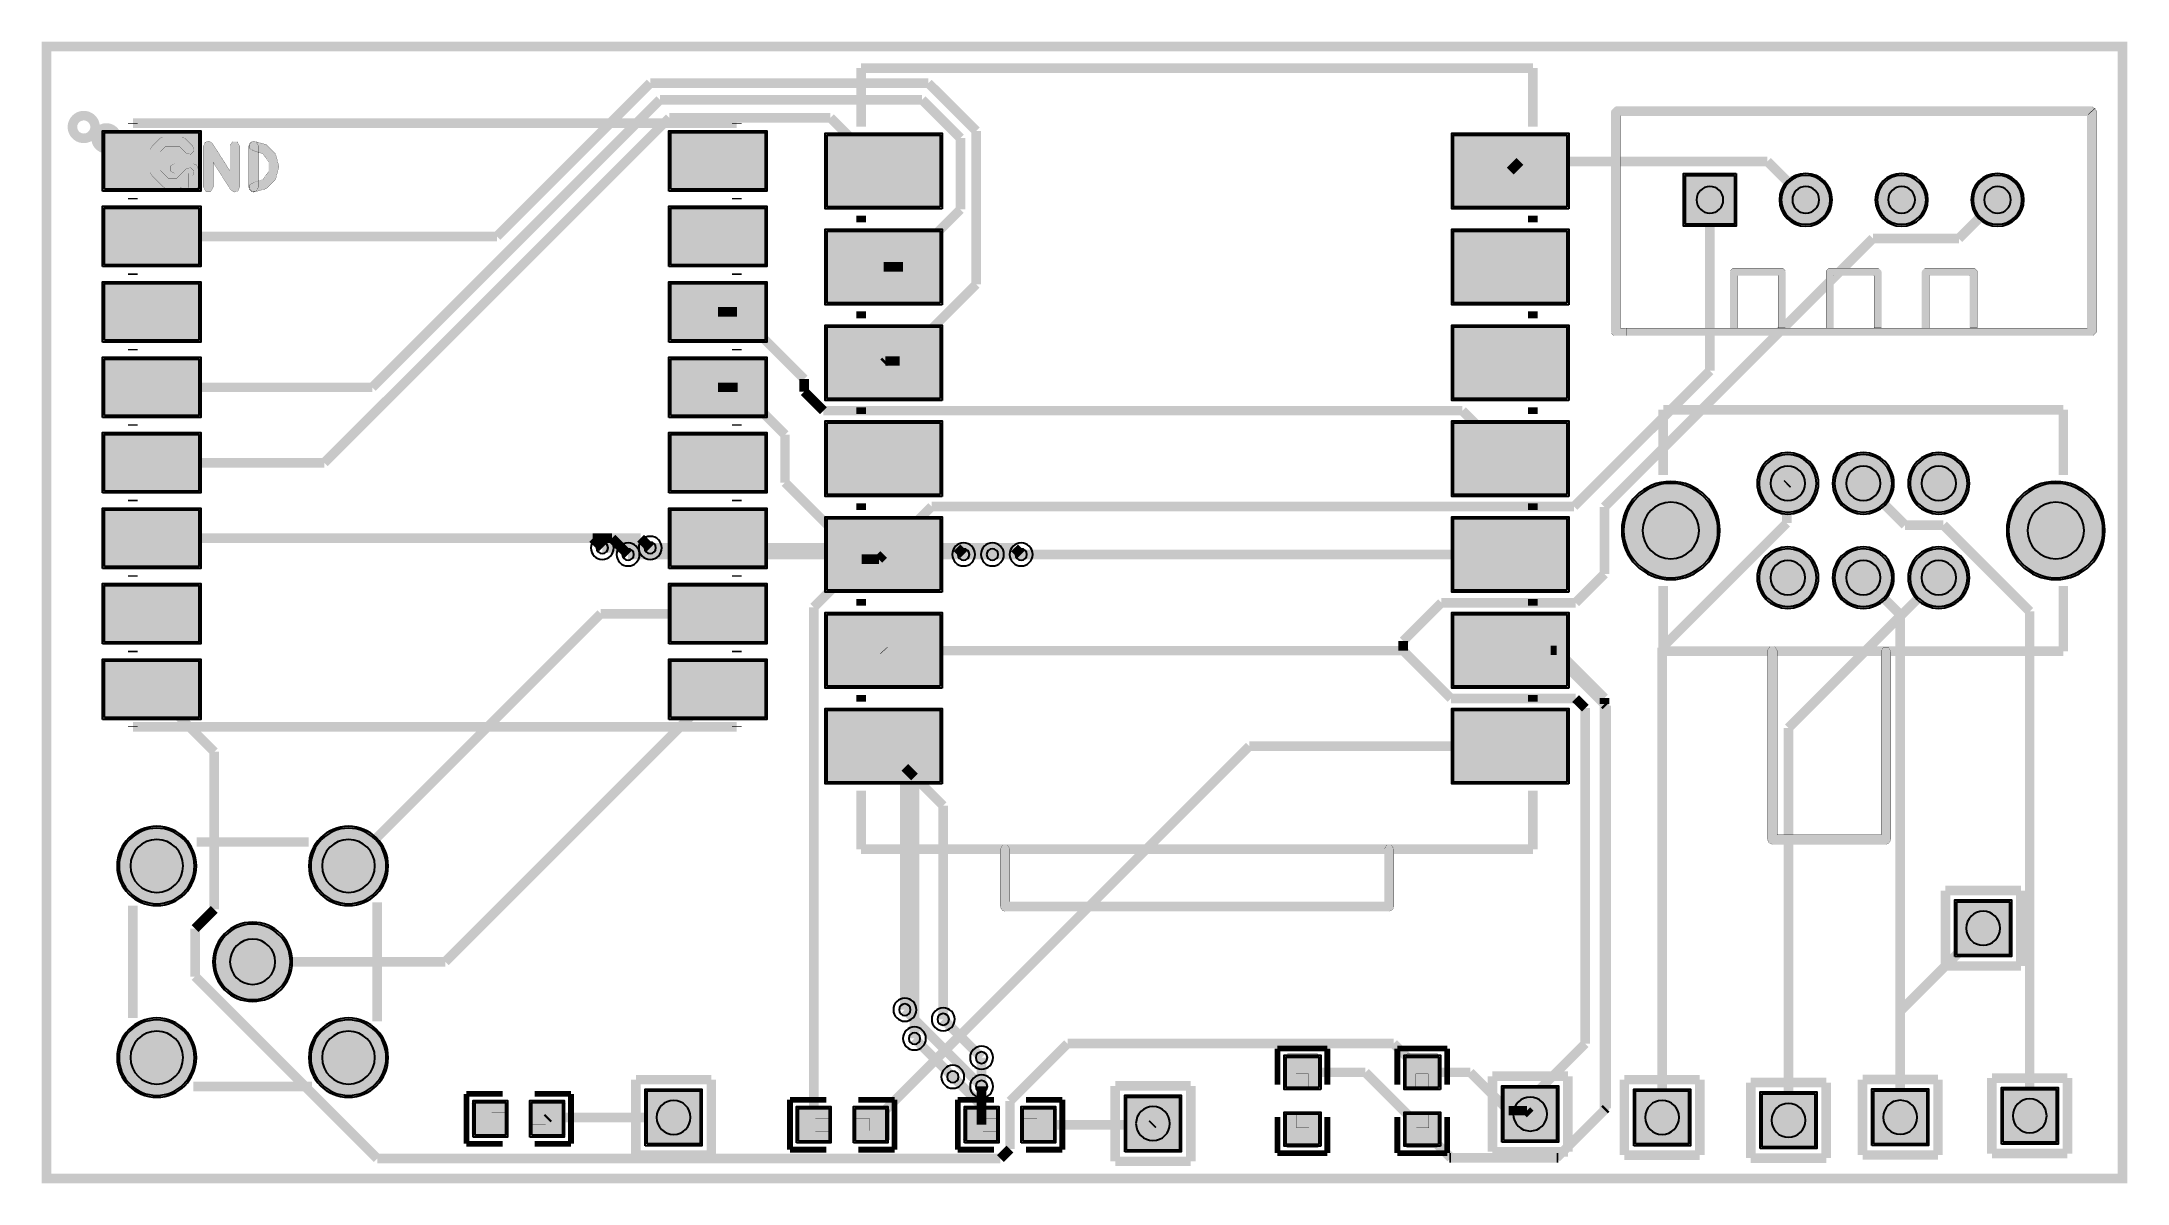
# Model space of a CAD drawing. Header units: millimetres. Extents: x -112.3 to -57, y 18.8 to 49.
import ezdxf

# ---------------------------------------------------------------- set-up
doc = ezdxf.new("R2010")
doc.units = ezdxf.units.MM
doc.header["$MEASUREMENT"] = 0
for name, color, linetype, true_color in [('Board-Outline-Layer', 7, 'Continuous', 0xff00ff), ('Bottom-Layer', 7, 'Continuous', 0x0000ff), ('Bottom-Paste-Mask-Layer', 7, 'Continuous', 0x800000), ('Bottom-Solder-Mask-Layer', 7, 'Continuous', 0xaa00ff), ('Document-Layer', 7, 'Continuous', 0xffffff), ('Hole-Layer', 7, 'Continuous', 0x222222), ('Multi-Layer', 7, 'Continuous', 0xc0c0c0), ('Top-Layer', 7, 'Continuous', 0xff0000), ('Top-Paste-Mask-Layer', 7, 'Continuous', 0x808080), ('Top-Silkscreen-Layer', 7, 'Continuous', 0xffcc00), ('Top-Solder-Mask-Layer', 7, 'Continuous', 0x800080)]:
    doc.layers.add(name, color=color, linetype=linetype, true_color=true_color)

msp = doc.modelspace()

# ---------------------------------------------------------------- hatches: boundary and pattern name
at = {"layer": 'Bottom-Layer'}
for points in [[(-67.424, 45.479), (-67.424, 44.183), (-68.72, 44.183), (-68.72, 45.479)], [(-66.18, 44.831, 1), (-64.884, 44.831, 1)], [(-63.64, 44.831, 1), (-62.344, 44.831, 1)], [(-61.1, 44.831, 1), (-59.804, 44.831, 1)], [(-66.77, 37.318, 1), (-65.246, 37.318, 1)], [(-64.77, 37.318, 1), (-63.246, 37.318, 1)], [(-62.77, 37.318, 1), (-61.246, 37.318, 1)], [(-70.358, 36.068, 1), (-67.858, 36.068, 1)], [(-60.158, 36.068, 1), (-57.658, 36.068, 1)], [(-66.77, 34.818, 1), (-65.246, 34.818, 1)], [(-64.77, 34.818, 1), (-63.246, 34.818, 1)], [(-62.77, 34.818, 1), (-61.246, 34.818, 1)], [(-110.22, 27.178, 1), (-108.22, 27.178, 1)], [(-105.14, 27.178, 1), (-103.14, 27.178, 1)], [(-61.533, 24.827), (-61.533, 26.227), (-60.133, 26.227), (-60.133, 24.827)], [(-107.68, 24.638, 1), (-105.68, 24.638, 1)], [(-110.22, 22.098, 1), (-108.22, 22.098, 1)], [(-105.14, 22.098, 1), (-103.14, 22.098, 1)], [(-96.227, 19.815), (-96.227, 21.215), (-94.827, 21.215), (-94.827, 19.815)], [(-83.527, 19.65), (-83.527, 21.05), (-82.127, 21.05), (-82.127, 19.65)], [(-73.534, 19.904), (-73.534, 21.304), (-72.134, 21.304), (-72.134, 19.904)], [(-70.039, 19.815), (-70.039, 21.215), (-68.639, 21.215), (-68.639, 19.815)], [(-66.69, 19.737), (-66.69, 21.137), (-65.29, 21.137), (-65.29, 19.737)], [(-63.729, 19.817), (-63.729, 21.217), (-62.329, 21.217), (-62.329, 19.817)], [(-60.3, 19.855), (-60.3, 21.255), (-58.9, 21.255), (-58.9, 19.855)]]:
    msp.add_hatch(color=256, dxfattribs=at).paths.add_polyline_path(points)
at = {"layer": 'Bottom-Paste-Mask-Layer'}
for points in [[(-67.424, 45.479), (-67.424, 44.183), (-68.72, 44.183), (-68.72, 45.479)], [(-66.18, 44.831, 1), (-64.884, 44.831, 1)], [(-63.64, 44.831, 1), (-62.344, 44.831, 1)], [(-61.1, 44.831, 1), (-59.804, 44.831, 1)], [(-66.77, 37.318, 1), (-65.246, 37.318, 1)], [(-64.77, 37.318, 1), (-63.246, 37.318, 1)], [(-62.77, 37.318, 1), (-61.246, 37.318, 1)], [(-70.358, 36.068, 1), (-67.858, 36.068, 1)], [(-60.158, 36.068, 1), (-57.658, 36.068, 1)], [(-66.77, 34.818, 1), (-65.246, 34.818, 1)], [(-64.77, 34.818, 1), (-63.246, 34.818, 1)], [(-62.77, 34.818, 1), (-61.246, 34.818, 1)], [(-110.22, 27.178, 1), (-108.22, 27.178, 1)], [(-105.14, 27.178, 1), (-103.14, 27.178, 1)], [(-61.533, 24.827), (-61.533, 26.227), (-60.133, 26.227), (-60.133, 24.827)], [(-107.68, 24.638, 1), (-105.68, 24.638, 1)], [(-110.22, 22.098, 1), (-108.22, 22.098, 1)], [(-105.14, 22.098, 1), (-103.14, 22.098, 1)], [(-96.227, 19.815), (-96.227, 21.215), (-94.827, 21.215), (-94.827, 19.815)], [(-83.527, 19.65), (-83.527, 21.05), (-82.127, 21.05), (-82.127, 19.65)], [(-73.534, 19.904), (-73.534, 21.304), (-72.134, 21.304), (-72.134, 19.904)], [(-70.039, 19.815), (-70.039, 21.215), (-68.639, 21.215), (-68.639, 19.815)], [(-66.69, 19.737), (-66.69, 21.137), (-65.29, 21.137), (-65.29, 19.737)], [(-63.729, 19.817), (-63.729, 21.217), (-62.329, 21.217), (-62.329, 19.817)], [(-60.3, 19.855), (-60.3, 21.255), (-58.9, 21.255), (-58.9, 19.855)]]:
    msp.add_hatch(color=256, dxfattribs=at).paths.add_polyline_path(points)
at = {"layer": 'Bottom-Solder-Mask-Layer'}
for points in [[(-67.374, 45.53), (-67.374, 44.133), (-68.771, 44.133), (-68.771, 45.53)], [(-66.231, 44.831, 1), (-64.834, 44.831, 1)], [(-63.691, 44.831, 1), (-62.294, 44.831, 1)], [(-61.151, 44.831, 1), (-59.754, 44.831, 1)], [(-66.821, 37.318, 1), (-65.195, 37.318, 1)], [(-64.821, 37.318, 1), (-63.195, 37.318, 1)], [(-62.821, 37.318, 1), (-61.195, 37.318, 1)], [(-70.409, 36.068, 1), (-67.807, 36.068, 1)], [(-60.209, 36.068, 1), (-57.607, 36.068, 1)], [(-66.821, 34.818, 1), (-65.195, 34.818, 1)], [(-64.821, 34.818, 1), (-63.195, 34.818, 1)], [(-62.821, 34.818, 1), (-61.195, 34.818, 1)], [(-110.271, 27.178, 1), (-108.169, 27.178, 1)], [(-105.191, 27.178, 1), (-103.089, 27.178, 1)], [(-61.584, 24.776), (-61.584, 26.278), (-60.082, 26.278), (-60.082, 24.776)], [(-107.731, 24.638, 1), (-105.629, 24.638, 1)], [(-110.271, 22.098, 1), (-108.169, 22.098, 1)], [(-105.191, 22.098, 1), (-103.089, 22.098, 1)], [(-96.277, 19.764), (-96.277, 21.266), (-94.776, 21.266), (-94.776, 19.764)], [(-83.577, 19.6), (-83.577, 21.101), (-82.076, 21.101), (-82.076, 19.6)], [(-73.584, 19.854), (-73.584, 21.355), (-72.083, 21.355), (-72.083, 19.854)], [(-70.089, 19.764), (-70.089, 21.266), (-68.588, 21.266), (-68.588, 19.764)], [(-66.74, 19.687), (-66.74, 21.188), (-65.239, 21.188), (-65.239, 19.687)], [(-63.779, 19.767), (-63.779, 21.268), (-62.278, 21.268), (-62.278, 19.767)], [(-60.35, 19.804), (-60.35, 21.306), (-58.849, 21.306), (-58.849, 19.804)]]:
    msp.add_hatch(color=256, dxfattribs=at).paths.add_polyline_path(points)
at = {"layer": 'Document-Layer'}
for points in [[(-70.442, 41.431), (-70.442, 47.061), (-58.072, 47.061), (-58.072, 41.431), (-70.292, 41.431), (-70.292, 41.231), (-57.922, 41.231), (-57.832, 41.321), (-57.832, 47.191), (-57.942, 47.301), (-70.582, 47.301), (-70.682, 47.201), (-70.682, 41.291), (-70.622, 41.231), (-70.302, 41.231), (-70.302, 41.431)], [(-70.442, 41.431), (-70.442, 47.061), (-58.072, 47.061), (-58.072, 41.431), (-70.292, 41.431), (-70.292, 41.231), (-57.922, 41.231), (-57.832, 41.321), (-57.832, 47.191), (-57.942, 47.301), (-70.582, 47.301), (-70.682, 47.201), (-70.682, 41.291), (-70.622, 41.231), (-70.302, 41.231), (-70.302, 41.431)], [(-108.444, 46.072), (-108.607, 46.235), (-109.002, 46.235), (-109.127, 46.109), (-109.127, 45.615), (-108.902, 45.389), (-108.754, 45.389), (-108.707, 45.389), (-108.444, 45.652), (-108.321, 45.685), (-108.232, 45.595), (-108.264, 45.472), (-108.564, 45.172), (-108.606, 45.145), (-108.654, 45.135), (-108.754, 45.135), (-108.954, 45.135), (-109.003, 45.145), (-109.044, 45.172), (-109.344, 45.472), (-109.372, 45.513), (-109.381, 45.562), (-109.381, 46.162), (-109.372, 46.211), (-109.344, 46.252), (-109.144, 46.452), (-109.103, 46.479), (-109.054, 46.489), (-108.554, 46.489), (-108.506, 46.479), (-108.464, 46.452), (-108.264, 46.252), (-108.232, 46.129), (-108.321, 46.039)], [(-108.444, 46.072), (-108.607, 46.235), (-109.002, 46.235), (-109.127, 46.109), (-109.127, 45.615), (-108.902, 45.389), (-108.754, 45.389), (-108.707, 45.389), (-108.444, 45.652), (-108.321, 45.685), (-108.232, 45.595), (-108.264, 45.472), (-108.564, 45.172), (-108.606, 45.145), (-108.654, 45.135), (-108.754, 45.135), (-108.954, 45.135), (-109.003, 45.145), (-109.044, 45.172), (-109.344, 45.472), (-109.372, 45.513), (-109.381, 45.562), (-109.381, 46.162), (-109.372, 46.211), (-109.344, 46.252), (-109.144, 46.452), (-109.103, 46.479), (-109.054, 46.489), (-108.554, 46.489), (-108.506, 46.479), (-108.464, 46.452), (-108.264, 46.252), (-108.232, 46.129), (-108.321, 46.039)], [(-107.981, 45.162), (-107.981, 46.262), (-107.937, 46.358), (-107.836, 46.388), (-107.747, 46.33), (-107.281, 45.598), (-107.281, 46.262), (-107.218, 46.372), (-107.091, 46.372), (-107.027, 46.262), (-107.027, 45.162), (-107.071, 45.066), (-107.173, 45.036), (-107.261, 45.094), (-107.727, 45.826), (-107.727, 45.162), (-107.791, 45.052), (-107.918, 45.052)], [(-107.981, 45.162), (-107.981, 46.262), (-107.937, 46.358), (-107.836, 46.388), (-107.747, 46.33), (-107.281, 45.598), (-107.281, 46.262), (-107.218, 46.372), (-107.091, 46.372), (-107.027, 46.262), (-107.027, 45.162), (-107.071, 45.066), (-107.173, 45.036), (-107.261, 45.094), (-107.727, 45.826), (-107.727, 45.162), (-107.791, 45.052), (-107.918, 45.052)], [(-106.527, 46.262), (-106.527, 45.162), (-106.591, 45.052), (-106.718, 45.052), (-106.781, 45.162), (-106.781, 46.262), (-106.718, 46.372), (-106.591, 46.372)], [(-106.527, 46.262), (-106.527, 45.162), (-106.591, 45.052), (-106.718, 45.052), (-106.781, 45.162), (-106.781, 46.262), (-106.718, 46.372), (-106.591, 46.372)], [(-106.654, 45.289), (-106.408, 45.371), (-106.256, 45.582), (-106.256, 45.842), (-106.409, 46.052), (-106.655, 46.134), (-106.765, 46.197), (-106.766, 46.324), (-106.656, 46.388), (-106.319, 46.296), (-106.073, 46.049), (-105.982, 45.712), (-106.072, 45.375), (-106.318, 45.127), (-106.654, 45.035), (-106.764, 45.098), (-106.764, 45.225)], [(-106.654, 45.289), (-106.408, 45.371), (-106.256, 45.582), (-106.256, 45.842), (-106.409, 46.052), (-106.655, 46.134), (-106.765, 46.197), (-106.766, 46.324), (-106.656, 46.388), (-106.319, 46.296), (-106.073, 46.049), (-105.982, 45.712), (-106.072, 45.375), (-106.318, 45.127), (-106.654, 45.035), (-106.764, 45.098), (-106.764, 45.225)], [(-108.754, 45.789), (-108.254, 45.789), (-108.164, 45.752), (-108.127, 45.662), (-108.127, 45.162), (-108.191, 45.052), (-108.318, 45.052), (-108.381, 45.162), (-108.381, 45.535), (-108.754, 45.535), (-108.864, 45.599), (-108.864, 45.726)], [(-108.754, 45.789), (-108.254, 45.789), (-108.164, 45.752), (-108.127, 45.662), (-108.127, 45.162), (-108.191, 45.052), (-108.318, 45.052), (-108.381, 45.162), (-108.381, 45.535), (-108.754, 45.535), (-108.864, 45.599), (-108.864, 45.726)], [(-67.342, 41.431), (-67.532, 41.431), (-67.532, 42.951), (-67.462, 43.021), (-66.142, 43.021), (-66.072, 42.951), (-66.072, 41.441), (-66.262, 41.441), (-66.262, 42.821), (-66.272, 42.831), (-67.332, 42.831), (-67.342, 42.821)], [(-67.342, 41.431), (-67.532, 41.431), (-67.532, 42.951), (-67.462, 43.021), (-66.142, 43.021), (-66.072, 42.951), (-66.072, 41.441), (-66.262, 41.441), (-66.262, 42.821), (-66.272, 42.831), (-67.332, 42.831), (-67.342, 42.821)], [(-64.802, 41.431), (-64.992, 41.431), (-64.992, 42.951), (-64.922, 43.021), (-63.602, 43.021), (-63.532, 42.951), (-63.532, 41.441), (-63.722, 41.441), (-63.722, 42.821), (-63.732, 42.831), (-64.792, 42.831), (-64.802, 42.821)], [(-64.802, 41.431), (-64.992, 41.431), (-64.992, 42.951), (-64.922, 43.021), (-63.602, 43.021), (-63.532, 42.951), (-63.532, 41.441), (-63.722, 41.441), (-63.722, 42.821), (-63.732, 42.831), (-64.792, 42.831), (-64.802, 42.821)], [(-62.262, 41.431), (-62.452, 41.431), (-62.452, 42.951), (-62.382, 43.021), (-61.062, 43.021), (-60.992, 42.951), (-60.992, 41.441), (-61.182, 41.441), (-61.182, 42.821), (-61.192, 42.831), (-62.252, 42.831), (-62.262, 42.821)], [(-62.262, 41.431), (-62.452, 41.431), (-62.452, 42.951), (-62.382, 43.021), (-61.062, 43.021), (-60.992, 42.951), (-60.992, 41.441), (-61.182, 41.441), (-61.182, 42.821), (-61.192, 42.831), (-62.252, 42.831), (-62.262, 42.821)], [(-66.291, 32.888), (-66.291, 28.005), (-63.535, 28.005), (-63.535, 32.868), (-63.472, 32.978), (-63.345, 32.978), (-63.281, 32.868), (-63.281, 27.878), (-63.318, 27.788), (-63.408, 27.751), (-66.418, 27.751), (-66.508, 27.788), (-66.545, 27.878), (-66.545, 32.888), (-66.482, 32.998), (-66.355, 32.998)], [(-66.291, 32.888), (-66.291, 28.005), (-63.535, 28.005), (-63.535, 32.868), (-63.472, 32.978), (-63.345, 32.978), (-63.281, 32.868), (-63.281, 27.878), (-63.318, 27.788), (-63.408, 27.751), (-66.418, 27.751), (-66.508, 27.788), (-66.545, 27.878), (-66.545, 32.888), (-66.482, 32.998), (-66.355, 32.998)], [(-86.619, 27.623), (-86.619, 26.23), (-76.698, 26.23), (-76.698, 27.623), (-76.635, 27.733), (-76.508, 27.733), (-76.444, 27.623), (-76.444, 26.103), (-76.481, 26.013), (-76.571, 25.976), (-86.746, 25.976), (-86.836, 26.013), (-86.873, 26.103), (-86.873, 27.623), (-86.81, 27.733), (-86.683, 27.733)], [(-86.619, 27.623), (-86.619, 26.23), (-76.698, 26.23), (-76.698, 27.623), (-76.635, 27.733), (-76.508, 27.733), (-76.444, 27.623), (-76.444, 26.103), (-76.481, 26.013), (-76.571, 25.976), (-86.746, 25.976), (-86.836, 26.013), (-86.873, 26.103), (-86.873, 27.623), (-86.81, 27.733), (-86.683, 27.733)]]:
    msp.add_hatch(color=256, dxfattribs=at).paths.add_polyline_path(points)
at = {"layer": 'Hole-Layer'}
for points in [[(-68.428, 44.831, 1), (-67.717, 44.831, 1)], [(-65.888, 44.831, 1), (-65.177, 44.831, 1)], [(-63.348, 44.831, 1), (-62.637, 44.831, 1)], [(-60.808, 44.831, 1), (-60.097, 44.831, 1)], [(-66.465, 37.318, 1), (-65.551, 37.318, 1)], [(-64.465, 37.318, 1), (-63.551, 37.318, 1)], [(-62.465, 37.318, 1), (-61.551, 37.318, 1)], [(-69.858, 36.068, 1), (-68.358, 36.068, 1)], [(-59.658, 36.068, 1), (-58.158, 36.068, 1)], [(-66.465, 34.818, 1), (-65.551, 34.818, 1)], [(-64.465, 34.818, 1), (-63.551, 34.818, 1)], [(-62.465, 34.818, 1), (-61.551, 34.818, 1)], [(-109.92, 27.178, 1), (-108.52, 27.178, 1)], [(-104.84, 27.178, 1), (-103.44, 27.178, 1)], [(-61.283, 25.527, 1), (-60.383, 25.527, 1)], [(-107.28, 24.638, 1), (-106.08, 24.638, 1)], [(-109.92, 22.098, 1), (-108.52, 22.098, 1)], [(-104.84, 22.098, 1), (-103.44, 22.098, 1)], [(-73.284, 20.604, 1), (-72.384, 20.604, 1)], [(-60.05, 20.555, 1), (-59.15, 20.555, 1)], [(-95.977, 20.515, 1), (-95.077, 20.515, 1)], [(-83.277, 20.35, 1), (-82.377, 20.35, 1)], [(-69.789, 20.515, 1), (-68.889, 20.515, 1)], [(-66.44, 20.437, 1), (-65.54, 20.437, 1)], [(-63.479, 20.517, 1), (-62.579, 20.517, 1)]]:
    msp.add_hatch(color=256, dxfattribs=at).paths.add_polyline_path(points)
at = {"layer": 'Multi-Layer'}
for points in [[(-67.424, 45.479), (-67.424, 44.183), (-68.72, 44.183), (-68.72, 45.479)], [(-67.424, 45.479), (-67.424, 44.183), (-68.72, 44.183), (-68.72, 45.479)], [(-67.424, 45.479), (-67.424, 44.183), (-68.72, 44.183), (-68.72, 45.479)], [(-66.18, 44.831, 1), (-64.884, 44.831, 1)], [(-66.18, 44.831, 1), (-64.884, 44.831, 1)], [(-66.18, 44.831, 1), (-64.884, 44.831, 1)], [(-63.64, 44.831, 1), (-62.344, 44.831, 1)], [(-63.64, 44.831, 1), (-62.344, 44.831, 1)], [(-63.64, 44.831, 1), (-62.344, 44.831, 1)], [(-61.1, 44.831, 1), (-59.804, 44.831, 1)], [(-61.1, 44.831, 1), (-59.804, 44.831, 1)], [(-61.1, 44.831, 1), (-59.804, 44.831, 1)], [(-66.77, 37.318, 1), (-65.246, 37.318, 1)], [(-66.77, 37.318, 1), (-65.246, 37.318, 1)], [(-66.77, 37.318, 1), (-65.246, 37.318, 1)], [(-64.77, 37.318, 1), (-63.246, 37.318, 1)], [(-64.77, 37.318, 1), (-63.246, 37.318, 1)], [(-64.77, 37.318, 1), (-63.246, 37.318, 1)], [(-62.77, 37.318, 1), (-61.246, 37.318, 1)], [(-62.77, 37.318, 1), (-61.246, 37.318, 1)], [(-62.77, 37.318, 1), (-61.246, 37.318, 1)], [(-70.358, 36.068, 1), (-67.858, 36.068, 1)], [(-70.358, 36.068, 1), (-67.858, 36.068, 1)], [(-70.358, 36.068, 1), (-67.858, 36.068, 1)], [(-60.158, 36.068, 1), (-57.658, 36.068, 1)], [(-60.158, 36.068, 1), (-57.658, 36.068, 1)], [(-60.158, 36.068, 1), (-57.658, 36.068, 1)], [(-66.77, 34.818, 1), (-65.246, 34.818, 1)], [(-66.77, 34.818, 1), (-65.246, 34.818, 1)], [(-66.77, 34.818, 1), (-65.246, 34.818, 1)], [(-64.77, 34.818, 1), (-63.246, 34.818, 1)], [(-64.77, 34.818, 1), (-63.246, 34.818, 1)], [(-64.77, 34.818, 1), (-63.246, 34.818, 1)], [(-62.77, 34.818, 1), (-61.246, 34.818, 1)], [(-62.77, 34.818, 1), (-61.246, 34.818, 1)], [(-62.77, 34.818, 1), (-61.246, 34.818, 1)], [(-110.22, 27.178, 1), (-108.22, 27.178, 1)], [(-110.22, 27.178, 1), (-108.22, 27.178, 1)], [(-110.22, 27.178, 1), (-108.22, 27.178, 1)], [(-105.14, 27.178, 1), (-103.14, 27.178, 1)], [(-105.14, 27.178, 1), (-103.14, 27.178, 1)], [(-105.14, 27.178, 1), (-103.14, 27.178, 1)], [(-61.533, 24.827), (-61.533, 26.227), (-60.133, 26.227), (-60.133, 24.827)], [(-61.533, 24.827), (-61.533, 26.227), (-60.133, 26.227), (-60.133, 24.827)], [(-61.533, 24.827), (-61.533, 26.227), (-60.133, 26.227), (-60.133, 24.827)], [(-107.68, 24.638, 1), (-105.68, 24.638, 1)], [(-107.68, 24.638, 1), (-105.68, 24.638, 1)], [(-107.68, 24.638, 1), (-105.68, 24.638, 1)], [(-110.22, 22.098, 1), (-108.22, 22.098, 1)], [(-110.22, 22.098, 1), (-108.22, 22.098, 1)], [(-110.22, 22.098, 1), (-108.22, 22.098, 1)], [(-105.14, 22.098, 1), (-103.14, 22.098, 1)], [(-105.14, 22.098, 1), (-103.14, 22.098, 1)], [(-105.14, 22.098, 1), (-103.14, 22.098, 1)], [(-96.227, 19.815), (-96.227, 21.215), (-94.827, 21.215), (-94.827, 19.815)], [(-96.227, 19.815), (-96.227, 21.215), (-94.827, 21.215), (-94.827, 19.815)], [(-96.227, 19.815), (-96.227, 21.215), (-94.827, 21.215), (-94.827, 19.815)], [(-83.527, 19.65), (-83.527, 21.05), (-82.127, 21.05), (-82.127, 19.65)], [(-83.527, 19.65), (-83.527, 21.05), (-82.127, 21.05), (-82.127, 19.65)], [(-83.527, 19.65), (-83.527, 21.05), (-82.127, 21.05), (-82.127, 19.65)], [(-73.534, 19.904), (-73.534, 21.304), (-72.134, 21.304), (-72.134, 19.904)], [(-73.534, 19.904), (-73.534, 21.304), (-72.134, 21.304), (-72.134, 19.904)], [(-73.534, 19.904), (-73.534, 21.304), (-72.134, 21.304), (-72.134, 19.904)], [(-70.039, 19.815), (-70.039, 21.215), (-68.639, 21.215), (-68.639, 19.815)], [(-70.039, 19.815), (-70.039, 21.215), (-68.639, 21.215), (-68.639, 19.815)], [(-70.039, 19.815), (-70.039, 21.215), (-68.639, 21.215), (-68.639, 19.815)], [(-66.69, 19.737), (-66.69, 21.137), (-65.29, 21.137), (-65.29, 19.737)], [(-66.69, 19.737), (-66.69, 21.137), (-65.29, 21.137), (-65.29, 19.737)], [(-66.69, 19.737), (-66.69, 21.137), (-65.29, 21.137), (-65.29, 19.737)], [(-63.729, 19.817), (-63.729, 21.217), (-62.329, 21.217), (-62.329, 19.817)], [(-63.729, 19.817), (-63.729, 21.217), (-62.329, 21.217), (-62.329, 19.817)], [(-63.729, 19.817), (-63.729, 21.217), (-62.329, 21.217), (-62.329, 19.817)], [(-60.3, 19.855), (-60.3, 21.255), (-58.9, 21.255), (-58.9, 19.855)], [(-60.3, 19.855), (-60.3, 21.255), (-58.9, 21.255), (-58.9, 19.855)], [(-60.3, 19.855), (-60.3, 21.255), (-58.9, 21.255), (-58.9, 19.855)]]:
    msp.add_hatch(color=256, dxfattribs=at).paths.add_polyline_path(points)
at = {"layer": 'Top-Layer'}
for points in [[(-110.604, 45.112), (-110.604, 46.612), (-108.104, 46.612), (-108.104, 45.112)], [(-95.604, 45.112), (-95.604, 46.612), (-93.104, 46.612), (-93.104, 45.112)], [(-88.461, 44.643), (-91.461, 44.643), (-91.461, 46.543), (-88.461, 46.543)], [(-71.861, 44.643), (-74.861, 44.643), (-74.861, 46.543), (-71.861, 46.543)], [(-67.424, 45.479), (-67.424, 44.183), (-68.72, 44.183), (-68.72, 45.479)], [(-66.18, 44.831, 1), (-64.884, 44.831, 1)], [(-63.64, 44.831, 1), (-62.344, 44.831, 1)], [(-61.1, 44.831, 1), (-59.804, 44.831, 1)], [(-110.604, 43.112), (-110.604, 44.612), (-108.104, 44.612), (-108.104, 43.112)], [(-95.604, 43.112), (-95.604, 44.612), (-93.104, 44.612), (-93.104, 43.112)], [(-88.461, 42.103), (-91.461, 42.103), (-91.461, 44.003), (-88.461, 44.003)], [(-71.861, 42.103), (-74.861, 42.103), (-74.861, 44.003), (-71.861, 44.003)], [(-110.604, 41.112), (-110.604, 42.612), (-108.104, 42.612), (-108.104, 41.112)], [(-95.604, 41.112), (-95.604, 42.612), (-93.104, 42.612), (-93.104, 41.112)], [(-88.461, 39.563), (-91.461, 39.563), (-91.461, 41.463), (-88.461, 41.463)], [(-71.861, 39.563), (-74.861, 39.563), (-74.861, 41.463), (-71.861, 41.463)], [(-110.604, 39.112), (-110.604, 40.612), (-108.104, 40.612), (-108.104, 39.112)], [(-95.604, 39.112), (-95.604, 40.612), (-93.104, 40.612), (-93.104, 39.112)], [(-88.461, 37.023), (-91.461, 37.023), (-91.461, 38.923), (-88.461, 38.923)], [(-71.861, 37.023), (-74.861, 37.023), (-74.861, 38.923), (-71.861, 38.923)], [(-110.604, 37.112), (-110.604, 38.612), (-108.104, 38.612), (-108.104, 37.112)], [(-95.604, 37.112), (-95.604, 38.612), (-93.104, 38.612), (-93.104, 37.112)], [(-66.77, 37.318, 1), (-65.246, 37.318, 1)], [(-64.77, 37.318, 1), (-63.246, 37.318, 1)], [(-62.77, 37.318, 1), (-61.246, 37.318, 1)], [(-70.358, 36.068, 1), (-67.858, 36.068, 1)], [(-60.158, 36.068, 1), (-57.658, 36.068, 1)], [(-110.604, 35.112), (-110.604, 36.612), (-108.104, 36.612), (-108.104, 35.112)], [(-95.604, 35.112), (-95.604, 36.612), (-93.104, 36.612), (-93.104, 35.112)], [(-88.461, 34.483), (-91.461, 34.483), (-91.461, 36.383), (-88.461, 36.383)], [(-71.861, 34.483), (-74.861, 34.483), (-74.861, 36.383), (-71.861, 36.383)], [(-66.77, 34.818, 1), (-65.246, 34.818, 1)], [(-64.77, 34.818, 1), (-63.246, 34.818, 1)], [(-62.77, 34.818, 1), (-61.246, 34.818, 1)], [(-110.604, 33.112), (-110.604, 34.612), (-108.104, 34.612), (-108.104, 33.112)], [(-95.604, 33.112), (-95.604, 34.612), (-93.104, 34.612), (-93.104, 33.112)], [(-88.461, 31.943), (-91.461, 31.943), (-91.461, 33.843), (-88.461, 33.843)], [(-71.861, 31.943), (-74.861, 31.943), (-74.861, 33.843), (-71.861, 33.843)], [(-110.604, 31.112), (-110.604, 32.612), (-108.104, 32.612), (-108.104, 31.112)], [(-95.604, 31.112), (-95.604, 32.612), (-93.104, 32.612), (-93.104, 31.112)], [(-88.461, 29.403), (-91.461, 29.403), (-91.461, 31.303), (-88.461, 31.303)], [(-71.861, 29.403), (-74.861, 29.403), (-74.861, 31.303), (-71.861, 31.303)], [(-110.22, 27.178, 1), (-108.22, 27.178, 1)], [(-105.14, 27.178, 1), (-103.14, 27.178, 1)], [(-61.533, 24.827), (-61.533, 26.227), (-60.133, 26.227), (-60.133, 24.827)], [(-107.68, 24.638, 1), (-105.68, 24.638, 1)], [(-110.22, 22.098, 1), (-108.22, 22.098, 1)], [(-105.14, 22.098, 1), (-103.14, 22.098, 1)], [(-78.435, 21.305), (-79.299, 21.305), (-79.299, 22.112), (-78.435, 22.112)], [(-75.26, 21.305), (-76.124, 21.305), (-76.124, 22.112), (-75.26, 22.112)], [(-96.227, 19.815), (-96.227, 21.215), (-94.827, 21.215), (-94.827, 19.815)], [(-83.527, 19.65), (-83.527, 21.05), (-82.127, 21.05), (-82.127, 19.65)], [(-73.534, 19.904), (-73.534, 21.304), (-72.134, 21.304), (-72.134, 19.904)], [(-70.039, 19.815), (-70.039, 21.215), (-68.639, 21.215), (-68.639, 19.815)], [(-66.69, 19.737), (-66.69, 21.137), (-65.29, 21.137), (-65.29, 19.737)], [(-63.729, 19.817), (-63.729, 21.217), (-62.329, 21.217), (-62.329, 19.817)], [(-60.3, 19.855), (-60.3, 21.255), (-58.9, 21.255), (-58.9, 19.855)], [(-100.788, 20.045), (-100.788, 20.909), (-99.981, 20.909), (-99.981, 20.045)], [(-99.281, 20.045), (-99.281, 20.909), (-98.474, 20.909), (-98.474, 20.045)], [(-92.216, 19.888), (-92.216, 20.752), (-91.409, 20.752), (-91.409, 19.888)], [(-90.709, 19.888), (-90.709, 20.752), (-89.903, 20.752), (-89.903, 19.888)], [(-87.771, 19.888), (-87.771, 20.752), (-86.964, 20.752), (-86.964, 19.888)], [(-86.264, 19.888), (-86.264, 20.752), (-85.458, 20.752), (-85.458, 19.888)], [(-78.435, 19.798), (-79.299, 19.798), (-79.299, 20.605), (-78.435, 20.605)], [(-75.26, 19.798), (-76.124, 19.798), (-76.124, 20.605), (-75.26, 20.605)]]:
    msp.add_hatch(color=256, dxfattribs=at).paths.add_polyline_path(points)
at = {"layer": 'Top-Paste-Mask-Layer'}
for points in [[(-110.604, 45.112), (-110.604, 46.612), (-108.104, 46.612), (-108.104, 45.112)], [(-95.604, 45.112), (-95.604, 46.612), (-93.104, 46.612), (-93.104, 45.112)], [(-88.461, 44.643), (-91.461, 44.643), (-91.461, 46.543), (-88.461, 46.543)], [(-71.861, 44.643), (-74.861, 44.643), (-74.861, 46.543), (-71.861, 46.543)], [(-67.424, 45.479), (-67.424, 44.183), (-68.72, 44.183), (-68.72, 45.479)], [(-66.18, 44.831, 1), (-64.884, 44.831, 1)], [(-63.64, 44.831, 1), (-62.344, 44.831, 1)], [(-61.1, 44.831, 1), (-59.804, 44.831, 1)], [(-110.604, 43.112), (-110.604, 44.612), (-108.104, 44.612), (-108.104, 43.112)], [(-95.604, 43.112), (-95.604, 44.612), (-93.104, 44.612), (-93.104, 43.112)], [(-88.461, 42.103), (-91.461, 42.103), (-91.461, 44.003), (-88.461, 44.003)], [(-71.861, 42.103), (-74.861, 42.103), (-74.861, 44.003), (-71.861, 44.003)], [(-110.604, 41.112), (-110.604, 42.612), (-108.104, 42.612), (-108.104, 41.112)], [(-95.604, 41.112), (-95.604, 42.612), (-93.104, 42.612), (-93.104, 41.112)], [(-88.461, 39.563), (-91.461, 39.563), (-91.461, 41.463), (-88.461, 41.463)], [(-71.861, 39.563), (-74.861, 39.563), (-74.861, 41.463), (-71.861, 41.463)], [(-110.604, 39.112), (-110.604, 40.612), (-108.104, 40.612), (-108.104, 39.112)], [(-95.604, 39.112), (-95.604, 40.612), (-93.104, 40.612), (-93.104, 39.112)], [(-88.461, 37.023), (-91.461, 37.023), (-91.461, 38.923), (-88.461, 38.923)], [(-71.861, 37.023), (-74.861, 37.023), (-74.861, 38.923), (-71.861, 38.923)], [(-110.604, 37.112), (-110.604, 38.612), (-108.104, 38.612), (-108.104, 37.112)], [(-95.604, 37.112), (-95.604, 38.612), (-93.104, 38.612), (-93.104, 37.112)], [(-66.77, 37.318, 1), (-65.246, 37.318, 1)], [(-64.77, 37.318, 1), (-63.246, 37.318, 1)], [(-62.77, 37.318, 1), (-61.246, 37.318, 1)], [(-70.358, 36.068, 1), (-67.858, 36.068, 1)], [(-60.158, 36.068, 1), (-57.658, 36.068, 1)], [(-110.604, 35.112), (-110.604, 36.612), (-108.104, 36.612), (-108.104, 35.112)], [(-95.604, 35.112), (-95.604, 36.612), (-93.104, 36.612), (-93.104, 35.112)], [(-88.461, 34.483), (-91.461, 34.483), (-91.461, 36.383), (-88.461, 36.383)], [(-71.861, 34.483), (-74.861, 34.483), (-74.861, 36.383), (-71.861, 36.383)], [(-66.77, 34.818, 1), (-65.246, 34.818, 1)], [(-64.77, 34.818, 1), (-63.246, 34.818, 1)], [(-62.77, 34.818, 1), (-61.246, 34.818, 1)], [(-110.604, 33.112), (-110.604, 34.612), (-108.104, 34.612), (-108.104, 33.112)], [(-95.604, 33.112), (-95.604, 34.612), (-93.104, 34.612), (-93.104, 33.112)], [(-88.461, 31.943), (-91.461, 31.943), (-91.461, 33.843), (-88.461, 33.843)], [(-71.861, 31.943), (-74.861, 31.943), (-74.861, 33.843), (-71.861, 33.843)], [(-110.604, 31.112), (-110.604, 32.612), (-108.104, 32.612), (-108.104, 31.112)], [(-95.604, 31.112), (-95.604, 32.612), (-93.104, 32.612), (-93.104, 31.112)], [(-88.461, 29.403), (-91.461, 29.403), (-91.461, 31.303), (-88.461, 31.303)], [(-71.861, 29.403), (-74.861, 29.403), (-74.861, 31.303), (-71.861, 31.303)], [(-110.22, 27.178, 1), (-108.22, 27.178, 1)], [(-105.14, 27.178, 1), (-103.14, 27.178, 1)], [(-61.533, 24.827), (-61.533, 26.227), (-60.133, 26.227), (-60.133, 24.827)], [(-107.68, 24.638, 1), (-105.68, 24.638, 1)], [(-110.22, 22.098, 1), (-108.22, 22.098, 1)], [(-105.14, 22.098, 1), (-103.14, 22.098, 1)], [(-79.317, 22.15), (-79.317, 21.35), (-79.267, 21.3), (-79.039, 21.3), (-79.039, 21.67), (-78.709, 21.67), (-78.709, 21.3), (-78.467, 21.3), (-78.417, 21.35), (-78.417, 22.15), (-78.467, 22.2), (-79.267, 22.2)], [(-79.317, 22.15), (-79.317, 21.35), (-79.267, 21.3), (-79.039, 21.3), (-79.039, 21.67), (-78.709, 21.67), (-78.709, 21.3), (-78.467, 21.3), (-78.417, 21.35), (-78.417, 22.15), (-78.467, 22.2), (-79.267, 22.2)], [(-76.142, 22.15), (-76.142, 21.35), (-76.092, 21.3), (-75.864, 21.3), (-75.864, 21.67), (-75.534, 21.67), (-75.534, 21.3), (-75.292, 21.3), (-75.242, 21.35), (-75.242, 22.15), (-75.292, 22.2), (-76.092, 22.2)], [(-76.142, 22.15), (-76.142, 21.35), (-76.092, 21.3), (-75.864, 21.3), (-75.864, 21.67), (-75.534, 21.67), (-75.534, 21.3), (-75.292, 21.3), (-75.242, 21.35), (-75.242, 22.15), (-75.292, 22.2), (-76.092, 22.2)], [(-96.227, 19.815), (-96.227, 21.215), (-94.827, 21.215), (-94.827, 19.815)], [(-83.527, 19.65), (-83.527, 21.05), (-82.127, 21.05), (-82.127, 19.65)], [(-73.534, 19.904), (-73.534, 21.304), (-72.134, 21.304), (-72.134, 19.904)], [(-70.039, 19.815), (-70.039, 21.215), (-68.639, 21.215), (-68.639, 19.815)], [(-66.69, 19.737), (-66.69, 21.137), (-65.29, 21.137), (-65.29, 19.737)], [(-63.729, 19.817), (-63.729, 21.217), (-62.329, 21.217), (-62.329, 19.817)], [(-60.3, 19.855), (-60.3, 21.255), (-58.9, 21.255), (-58.9, 19.855)], [(-100.826, 20.027), (-100.026, 20.027), (-99.976, 20.077), (-99.976, 20.305), (-100.346, 20.305), (-100.346, 20.635), (-99.976, 20.635), (-99.976, 20.877), (-100.026, 20.927), (-100.826, 20.927), (-100.876, 20.877), (-100.876, 20.077)], [(-100.826, 20.027), (-100.026, 20.027), (-99.976, 20.077), (-99.976, 20.305), (-100.346, 20.305), (-100.346, 20.635), (-99.976, 20.635), (-99.976, 20.877), (-100.026, 20.927), (-100.826, 20.927), (-100.876, 20.877), (-100.876, 20.077)], [(-98.436, 20.927), (-99.236, 20.927), (-99.286, 20.877), (-99.286, 20.649), (-98.916, 20.649), (-98.916, 20.319), (-99.286, 20.319), (-99.286, 20.077), (-99.236, 20.027), (-98.436, 20.027), (-98.386, 20.077), (-98.386, 20.877)], [(-98.436, 20.927), (-99.236, 20.927), (-99.286, 20.877), (-99.286, 20.649), (-98.916, 20.649), (-98.916, 20.319), (-99.286, 20.319), (-99.286, 20.077), (-99.236, 20.027), (-98.436, 20.027), (-98.386, 20.077), (-98.386, 20.877)], [(-92.254, 19.87), (-91.454, 19.87), (-91.404, 19.92), (-91.404, 20.148), (-91.774, 20.148), (-91.774, 20.478), (-91.404, 20.478), (-91.404, 20.72), (-91.454, 20.77), (-92.254, 20.77), (-92.304, 20.72), (-92.304, 19.92)], [(-92.254, 19.87), (-91.454, 19.87), (-91.404, 19.92), (-91.404, 20.148), (-91.774, 20.148), (-91.774, 20.478), (-91.404, 20.478), (-91.404, 20.72), (-91.454, 20.77), (-92.254, 20.77), (-92.304, 20.72), (-92.304, 19.92)], [(-89.864, 20.77), (-90.664, 20.77), (-90.714, 20.72), (-90.714, 20.492), (-90.344, 20.492), (-90.344, 20.162), (-90.714, 20.162), (-90.714, 19.92), (-90.664, 19.87), (-89.864, 19.87), (-89.814, 19.92), (-89.814, 20.72)], [(-89.864, 20.77), (-90.664, 20.77), (-90.714, 20.72), (-90.714, 20.492), (-90.344, 20.492), (-90.344, 20.162), (-90.714, 20.162), (-90.714, 19.92), (-90.664, 19.87), (-89.864, 19.87), (-89.814, 19.92), (-89.814, 20.72)], [(-87.809, 19.87), (-87.009, 19.87), (-86.959, 19.92), (-86.959, 20.148), (-87.329, 20.148), (-87.329, 20.478), (-86.959, 20.478), (-86.959, 20.72), (-87.009, 20.77), (-87.809, 20.77), (-87.859, 20.72), (-87.859, 19.92)], [(-87.809, 19.87), (-87.009, 19.87), (-86.959, 19.92), (-86.959, 20.148), (-87.329, 20.148), (-87.329, 20.478), (-86.959, 20.478), (-86.959, 20.72), (-87.009, 20.77), (-87.809, 20.77), (-87.859, 20.72), (-87.859, 19.92)], [(-85.419, 20.77), (-86.219, 20.77), (-86.269, 20.72), (-86.269, 20.492), (-85.899, 20.492), (-85.899, 20.162), (-86.269, 20.162), (-86.269, 19.92), (-86.219, 19.87), (-85.419, 19.87), (-85.369, 19.92), (-85.369, 20.72)], [(-85.419, 20.77), (-86.219, 20.77), (-86.269, 20.72), (-86.269, 20.492), (-85.899, 20.492), (-85.899, 20.162), (-86.269, 20.162), (-86.269, 19.92), (-86.219, 19.87), (-85.419, 19.87), (-85.369, 19.92), (-85.369, 20.72)], [(-78.417, 19.76), (-78.417, 20.56), (-78.467, 20.61), (-78.695, 20.61), (-78.695, 20.24), (-79.025, 20.24), (-79.025, 20.61), (-79.267, 20.61), (-79.317, 20.56), (-79.317, 19.76), (-79.267, 19.71), (-78.467, 19.71)], [(-78.417, 19.76), (-78.417, 20.56), (-78.467, 20.61), (-78.695, 20.61), (-78.695, 20.24), (-79.025, 20.24), (-79.025, 20.61), (-79.267, 20.61), (-79.317, 20.56), (-79.317, 19.76), (-79.267, 19.71), (-78.467, 19.71)], [(-75.242, 19.76), (-75.242, 20.56), (-75.292, 20.61), (-75.52, 20.61), (-75.52, 20.24), (-75.85, 20.24), (-75.85, 20.61), (-76.092, 20.61), (-76.142, 20.56), (-76.142, 19.76), (-76.092, 19.71), (-75.292, 19.71)], [(-75.242, 19.76), (-75.242, 20.56), (-75.292, 20.61), (-75.52, 20.61), (-75.52, 20.24), (-75.85, 20.24), (-75.85, 20.61), (-76.092, 20.61), (-76.142, 20.56), (-76.142, 19.76), (-76.092, 19.71), (-75.292, 19.71)]]:
    msp.add_hatch(color=256, dxfattribs=at).paths.add_polyline_path(points)
at = {"layer": 'Top-Solder-Mask-Layer'}
for points in [[(-110.654, 45.062), (-110.654, 46.662), (-108.054, 46.662), (-108.054, 45.062)], [(-95.654, 45.062), (-95.654, 46.662), (-93.054, 46.662), (-93.054, 45.062)], [(-88.41, 44.592), (-91.512, 44.592), (-91.512, 46.594), (-88.41, 46.594)], [(-71.81, 44.592), (-74.912, 44.592), (-74.912, 46.594), (-71.81, 46.594)], [(-67.374, 45.53), (-67.374, 44.133), (-68.771, 44.133), (-68.771, 45.53)], [(-66.231, 44.831, 1), (-64.834, 44.831, 1)], [(-63.691, 44.831, 1), (-62.294, 44.831, 1)], [(-61.151, 44.831, 1), (-59.754, 44.831, 1)], [(-110.654, 43.062), (-110.654, 44.662), (-108.054, 44.662), (-108.054, 43.062)], [(-95.654, 43.062), (-95.654, 44.662), (-93.054, 44.662), (-93.054, 43.062)], [(-88.41, 42.052), (-91.512, 42.052), (-91.512, 44.054), (-88.41, 44.054)], [(-71.81, 42.052), (-74.912, 42.052), (-74.912, 44.054), (-71.81, 44.054)], [(-110.654, 41.062), (-110.654, 42.662), (-108.054, 42.662), (-108.054, 41.062)], [(-95.654, 41.062), (-95.654, 42.662), (-93.054, 42.662), (-93.054, 41.062)], [(-88.41, 39.512), (-91.512, 39.512), (-91.512, 41.514), (-88.41, 41.514)], [(-71.81, 39.512), (-74.912, 39.512), (-74.912, 41.514), (-71.81, 41.514)], [(-110.654, 39.062), (-110.654, 40.662), (-108.054, 40.662), (-108.054, 39.062)], [(-95.654, 39.062), (-95.654, 40.662), (-93.054, 40.662), (-93.054, 39.062)], [(-88.41, 36.972), (-91.512, 36.972), (-91.512, 38.974), (-88.41, 38.974)], [(-71.81, 36.972), (-74.912, 36.972), (-74.912, 38.974), (-71.81, 38.974)], [(-110.654, 37.062), (-110.654, 38.662), (-108.054, 38.662), (-108.054, 37.062)], [(-95.654, 37.062), (-95.654, 38.662), (-93.054, 38.662), (-93.054, 37.062)], [(-66.821, 37.318, 1), (-65.195, 37.318, 1)], [(-64.821, 37.318, 1), (-63.195, 37.318, 1)], [(-62.821, 37.318, 1), (-61.195, 37.318, 1)], [(-70.409, 36.068, 1), (-67.807, 36.068, 1)], [(-60.209, 36.068, 1), (-57.607, 36.068, 1)], [(-110.654, 35.062), (-110.654, 36.662), (-108.054, 36.662), (-108.054, 35.062)], [(-95.654, 35.062), (-95.654, 36.662), (-93.054, 36.662), (-93.054, 35.062)], [(-88.41, 34.432), (-91.512, 34.432), (-91.512, 36.434), (-88.41, 36.434)], [(-71.81, 34.432), (-74.912, 34.432), (-74.912, 36.434), (-71.81, 36.434)], [(-66.821, 34.818, 1), (-65.195, 34.818, 1)], [(-64.821, 34.818, 1), (-63.195, 34.818, 1)], [(-62.821, 34.818, 1), (-61.195, 34.818, 1)], [(-110.654, 33.062), (-110.654, 34.662), (-108.054, 34.662), (-108.054, 33.062)], [(-95.654, 33.062), (-95.654, 34.662), (-93.054, 34.662), (-93.054, 33.062)], [(-88.41, 31.892), (-91.512, 31.892), (-91.512, 33.894), (-88.41, 33.894)], [(-71.81, 31.892), (-74.912, 31.892), (-74.912, 33.894), (-71.81, 33.894)], [(-110.654, 31.062), (-110.654, 32.662), (-108.054, 32.662), (-108.054, 31.062)], [(-95.654, 31.062), (-95.654, 32.662), (-93.054, 32.662), (-93.054, 31.062)], [(-88.41, 29.352), (-91.512, 29.352), (-91.512, 31.354), (-88.41, 31.354)], [(-71.81, 29.352), (-74.912, 29.352), (-74.912, 31.354), (-71.81, 31.354)], [(-110.271, 27.178, 1), (-108.169, 27.178, 1)], [(-105.191, 27.178, 1), (-103.089, 27.178, 1)], [(-61.584, 24.776), (-61.584, 26.278), (-60.082, 26.278), (-60.082, 24.776)], [(-107.731, 24.638, 1), (-105.629, 24.638, 1)], [(-110.271, 22.098, 1), (-108.169, 22.098, 1)], [(-105.191, 22.098, 1), (-103.089, 22.098, 1)], [(-78.384, 21.254), (-79.35, 21.254), (-79.35, 22.162), (-78.384, 22.162)], [(-75.209, 21.254), (-76.175, 21.254), (-76.175, 22.162), (-75.209, 22.162)], [(-96.277, 19.764), (-96.277, 21.266), (-94.776, 21.266), (-94.776, 19.764)], [(-83.577, 19.6), (-83.577, 21.101), (-82.076, 21.101), (-82.076, 19.6)], [(-73.584, 19.854), (-73.584, 21.355), (-72.083, 21.355), (-72.083, 19.854)], [(-70.089, 19.764), (-70.089, 21.266), (-68.588, 21.266), (-68.588, 19.764)], [(-66.74, 19.687), (-66.74, 21.188), (-65.239, 21.188), (-65.239, 19.687)], [(-63.779, 19.767), (-63.779, 21.268), (-62.278, 21.268), (-62.278, 19.767)], [(-60.35, 19.804), (-60.35, 21.306), (-58.849, 21.306), (-58.849, 19.804)], [(-100.838, 19.994), (-100.838, 20.96), (-99.93, 20.96), (-99.93, 19.994)], [(-99.332, 19.994), (-99.332, 20.96), (-98.424, 20.96), (-98.424, 19.994)], [(-92.267, 19.837), (-92.267, 20.803), (-91.359, 20.803), (-91.359, 19.837)], [(-90.76, 19.837), (-90.76, 20.803), (-89.852, 20.803), (-89.852, 19.837)], [(-87.822, 19.837), (-87.822, 20.803), (-86.914, 20.803), (-86.914, 19.837)], [(-86.315, 19.837), (-86.315, 20.803), (-85.407, 20.803), (-85.407, 19.837)], [(-78.384, 19.748), (-79.35, 19.748), (-79.35, 20.656), (-78.384, 20.656)], [(-75.209, 19.748), (-76.175, 19.748), (-76.175, 20.656), (-75.209, 20.656)]]:
    msp.add_hatch(color=256, dxfattribs=at).paths.add_polyline_path(points)

# ---------------------------------------------------------------- linework, layer by layer
at = {"layer": 'Board-Outline-Layer', "const_width": 0.254}
msp.add_lwpolyline([(-112.141, 18.895), (-112.141, 48.895), (-57.141, 48.895), (-57.141, 18.895)], close=True, dxfattribs=at)
at = {"layer": 'Bottom-Layer'}
for points in [[(-67.424, 45.479), (-67.424, 44.183), (-68.72, 44.183), (-68.72, 45.479)], [(-61.533, 24.827), (-61.533, 26.227), (-60.133, 26.227), (-60.133, 24.827)], [(-96.227, 19.815), (-96.227, 21.215), (-94.827, 21.215), (-94.827, 19.815)], [(-83.527, 19.65), (-83.527, 21.05), (-82.127, 21.05), (-82.127, 19.65)], [(-73.534, 19.904), (-73.534, 21.304), (-72.134, 21.304), (-72.134, 19.904)], [(-70.039, 19.815), (-70.039, 21.215), (-68.639, 21.215), (-68.639, 19.815)], [(-66.69, 19.737), (-66.69, 21.137), (-65.29, 21.137), (-65.29, 19.737)], [(-63.729, 19.817), (-63.729, 21.217), (-62.329, 21.217), (-62.329, 19.817)], [(-60.3, 19.855), (-60.3, 21.255), (-58.9, 21.255), (-58.9, 19.855)]]:
    msp.add_lwpolyline(points, close=True, dxfattribs=at)
for points in [[(-66.18, 44.831, 1), (-64.884, 44.831, 1)], [(-63.64, 44.831, 1), (-62.344, 44.831, 1)], [(-61.1, 44.831, 1), (-59.804, 44.831, 1)], [(-66.77, 37.318, 1), (-65.246, 37.318, 1)], [(-64.77, 37.318, 1), (-63.246, 37.318, 1)], [(-62.77, 37.318, 1), (-61.246, 37.318, 1)], [(-66.77, 34.818, 1), (-65.246, 34.818, 1)], [(-64.77, 34.818, 1), (-63.246, 34.818, 1)], [(-62.77, 34.818, 1), (-61.246, 34.818, 1)], [(-110.22, 27.178, 1), (-108.22, 27.178, 1)], [(-105.14, 27.178, 1), (-103.14, 27.178, 1)], [(-107.68, 24.638, 1), (-105.68, 24.638, 1)], [(-110.22, 22.098, 1), (-108.22, 22.098, 1)], [(-105.14, 22.098, 1), (-103.14, 22.098, 1)]]:
    msp.add_lwpolyline(points, format="xyb", close=True, dxfattribs=at)
for points in [[(-70.358, 36.068, 1), (-67.858, 36.068), (-67.858, 36.068, 1), (-70.358, 36.068)], [(-60.158, 36.068, 1), (-57.658, 36.068), (-57.658, 36.068, 1), (-60.158, 36.068)]]:
    msp.add_lwpolyline(points, format="xyb", dxfattribs=at)
at = {"layer": 'Bottom-Layer', "const_width": 0.254}
for points in [[(-66.037, 37.29), (-66.008, 37.318)], [(-66.037, 36.263), (-66.037, 37.29)], [(-62.902, 36.212), (-64.008, 37.318)], [(-69.339, 32.961), (-66.037, 36.263)], [(-61.886, 36.212), (-62.902, 36.212)], [(-59.6, 33.926), (-61.886, 36.212)], [(-97.416, 35.608), (-96.146, 35.608)], [(-96.733, 35.433), (-87.843, 35.433)], [(-96.146, 35.608), (-88.018, 35.608)], [(-88.018, 35.608), (-87.843, 35.433)], [(-88.018, 35.608), (-86.494, 35.608)], [(-87.843, 35.433), (-87.081, 35.433)], [(-86.494, 35.608), (-86.319, 35.433)], [(-65.99, 30.837), (-62.008, 34.818)], [(-59.6, 20.555), (-59.6, 33.926)], [(-69.339, 20.515), (-69.339, 32.961)], [(-65.99, 20.437), (-65.99, 30.837)], [(-63.029, 23.332), (-60.833, 25.527)], [(-87.368, 21.336), (-89.4, 23.368)], [(-87.368, 22.098), (-88.384, 23.114)], [(-63.029, 20.517), (-63.029, 23.332)], [(-88.13, 21.59), (-89.146, 22.606)]]:
    msp.add_lwpolyline(points, dxfattribs=at)
at = {"layer": 'Bottom-Paste-Mask-Layer'}
for points in [[(-67.424, 45.479), (-67.424, 44.183), (-68.72, 44.183), (-68.72, 45.479)], [(-61.533, 24.827), (-61.533, 26.227), (-60.133, 26.227), (-60.133, 24.827)], [(-96.227, 19.815), (-96.227, 21.215), (-94.827, 21.215), (-94.827, 19.815)], [(-83.527, 19.65), (-83.527, 21.05), (-82.127, 21.05), (-82.127, 19.65)], [(-73.534, 19.904), (-73.534, 21.304), (-72.134, 21.304), (-72.134, 19.904)], [(-70.039, 19.815), (-70.039, 21.215), (-68.639, 21.215), (-68.639, 19.815)], [(-66.69, 19.737), (-66.69, 21.137), (-65.29, 21.137), (-65.29, 19.737)], [(-63.729, 19.817), (-63.729, 21.217), (-62.329, 21.217), (-62.329, 19.817)], [(-60.3, 19.855), (-60.3, 21.255), (-58.9, 21.255), (-58.9, 19.855)]]:
    msp.add_lwpolyline(points, close=True, dxfattribs=at)
for points in [[(-66.18, 44.831, 1), (-64.884, 44.831, 1)], [(-63.64, 44.831, 1), (-62.344, 44.831, 1)], [(-61.1, 44.831, 1), (-59.804, 44.831, 1)], [(-66.77, 37.318, 1), (-65.246, 37.318, 1)], [(-64.77, 37.318, 1), (-63.246, 37.318, 1)], [(-62.77, 37.318, 1), (-61.246, 37.318, 1)], [(-66.77, 34.818, 1), (-65.246, 34.818, 1)], [(-64.77, 34.818, 1), (-63.246, 34.818, 1)], [(-62.77, 34.818, 1), (-61.246, 34.818, 1)], [(-110.22, 27.178, 1), (-108.22, 27.178, 1)], [(-105.14, 27.178, 1), (-103.14, 27.178, 1)], [(-107.68, 24.638, 1), (-105.68, 24.638, 1)], [(-110.22, 22.098, 1), (-108.22, 22.098, 1)], [(-105.14, 22.098, 1), (-103.14, 22.098, 1)]]:
    msp.add_lwpolyline(points, format="xyb", close=True, dxfattribs=at)
for points in [[(-70.358, 36.068, 1), (-67.858, 36.068), (-67.858, 36.068, 1), (-70.358, 36.068)], [(-60.158, 36.068, 1), (-57.658, 36.068), (-57.658, 36.068, 1), (-60.158, 36.068)]]:
    msp.add_lwpolyline(points, format="xyb", dxfattribs=at)
at = {"layer": 'Bottom-Solder-Mask-Layer'}
for points in [[(-67.374, 45.53), (-67.374, 44.133), (-68.771, 44.133), (-68.771, 45.53)], [(-61.584, 24.776), (-61.584, 26.278), (-60.082, 26.278), (-60.082, 24.776)], [(-96.277, 19.764), (-96.277, 21.266), (-94.776, 21.266), (-94.776, 19.764)], [(-83.577, 19.6), (-83.577, 21.101), (-82.076, 21.101), (-82.076, 19.6)], [(-73.584, 19.854), (-73.584, 21.355), (-72.083, 21.355), (-72.083, 19.854)], [(-70.089, 19.764), (-70.089, 21.266), (-68.588, 21.266), (-68.588, 19.764)], [(-66.74, 19.687), (-66.74, 21.188), (-65.239, 21.188), (-65.239, 19.687)], [(-63.779, 19.767), (-63.779, 21.268), (-62.278, 21.268), (-62.278, 19.767)], [(-60.35, 19.804), (-60.35, 21.306), (-58.849, 21.306), (-58.849, 19.804)]]:
    msp.add_lwpolyline(points, close=True, dxfattribs=at)
for points in [[(-66.231, 44.831, 1), (-64.834, 44.831, 1)], [(-63.691, 44.831, 1), (-62.294, 44.831, 1)], [(-61.151, 44.831, 1), (-59.754, 44.831, 1)], [(-60.209, 36.068, 1), (-57.607, 36.068, 1)], [(-110.271, 27.178, 1), (-108.169, 27.178, 1)], [(-105.191, 27.178, 1), (-103.089, 27.178, 1)], [(-107.731, 24.638, 1), (-105.629, 24.638, 1)], [(-110.271, 22.098, 1), (-108.169, 22.098, 1)], [(-105.191, 22.098, 1), (-103.089, 22.098, 1)]]:
    msp.add_lwpolyline(points, format="xyb", close=True, dxfattribs=at)
for points in [[(-66.821, 37.318, 1), (-65.195, 37.318), (-65.195, 37.318, 1), (-66.821, 37.318)], [(-64.821, 37.318, 1), (-63.195, 37.318), (-63.195, 37.318, 1), (-64.821, 37.318)], [(-62.821, 37.318, 1), (-61.195, 37.318), (-61.195, 37.318, 1), (-62.821, 37.318)], [(-70.409, 36.068, 1), (-67.807, 36.068), (-67.807, 36.068, 1), (-70.409, 36.068)], [(-66.821, 34.818, 1), (-65.195, 34.818), (-65.195, 34.818, 1), (-66.821, 34.818)], [(-64.821, 34.818, 1), (-63.195, 34.818), (-63.195, 34.818, 1), (-64.821, 34.818)], [(-62.821, 34.818, 1), (-61.195, 34.818), (-61.195, 34.818, 1), (-62.821, 34.818)]]:
    msp.add_lwpolyline(points, format="xyb", dxfattribs=at)
at = {"layer": 'Document-Layer', "const_width": 0.00508}
for points in [[(-70.442, 41.431), (-70.442, 47.061), (-58.072, 47.061), (-58.072, 41.431), (-70.292, 41.431), (-70.292, 41.231), (-57.922, 41.231), (-57.832, 41.321), (-57.832, 47.191), (-57.942, 47.301), (-70.582, 47.301), (-70.682, 47.201), (-70.682, 41.291), (-70.622, 41.231), (-70.302, 41.231), (-70.302, 41.431)], [(-70.442, 41.431), (-70.442, 47.061), (-58.072, 47.061), (-58.072, 41.431), (-70.292, 41.431), (-70.292, 41.231), (-57.922, 41.231), (-57.832, 41.321), (-57.832, 47.191), (-57.942, 47.301), (-70.582, 47.301), (-70.682, 47.201), (-70.682, 41.291), (-70.622, 41.231), (-70.302, 41.231), (-70.302, 41.431)], [(-108.444, 46.072), (-108.607, 46.235), (-109.002, 46.235), (-109.127, 46.109), (-109.127, 45.615), (-108.902, 45.389), (-108.754, 45.389), (-108.707, 45.389), (-108.444, 45.652), (-108.321, 45.685), (-108.232, 45.595), (-108.264, 45.472), (-108.564, 45.172), (-108.606, 45.145), (-108.654, 45.135), (-108.754, 45.135), (-108.954, 45.135), (-109.003, 45.145), (-109.044, 45.172), (-109.344, 45.472), (-109.372, 45.513), (-109.381, 45.562), (-109.381, 46.162), (-109.372, 46.211), (-109.344, 46.252), (-109.144, 46.452), (-109.103, 46.479), (-109.054, 46.489), (-108.554, 46.489), (-108.506, 46.479), (-108.464, 46.452), (-108.264, 46.252), (-108.232, 46.129), (-108.321, 46.039)], [(-108.444, 46.072), (-108.607, 46.235), (-109.002, 46.235), (-109.127, 46.109), (-109.127, 45.615), (-108.902, 45.389), (-108.754, 45.389), (-108.707, 45.389), (-108.444, 45.652), (-108.321, 45.685), (-108.232, 45.595), (-108.264, 45.472), (-108.564, 45.172), (-108.606, 45.145), (-108.654, 45.135), (-108.754, 45.135), (-108.954, 45.135), (-109.003, 45.145), (-109.044, 45.172), (-109.344, 45.472), (-109.372, 45.513), (-109.381, 45.562), (-109.381, 46.162), (-109.372, 46.211), (-109.344, 46.252), (-109.144, 46.452), (-109.103, 46.479), (-109.054, 46.489), (-108.554, 46.489), (-108.506, 46.479), (-108.464, 46.452), (-108.264, 46.252), (-108.232, 46.129), (-108.321, 46.039)], [(-107.981, 45.162), (-107.981, 46.262), (-107.937, 46.358), (-107.836, 46.388), (-107.747, 46.33), (-107.281, 45.598), (-107.281, 46.262), (-107.218, 46.372), (-107.091, 46.372), (-107.027, 46.262), (-107.027, 45.162), (-107.071, 45.066), (-107.173, 45.036), (-107.261, 45.094), (-107.727, 45.826), (-107.727, 45.162), (-107.791, 45.052), (-107.918, 45.052)], [(-107.981, 45.162), (-107.981, 46.262), (-107.937, 46.358), (-107.836, 46.388), (-107.747, 46.33), (-107.281, 45.598), (-107.281, 46.262), (-107.218, 46.372), (-107.091, 46.372), (-107.027, 46.262), (-107.027, 45.162), (-107.071, 45.066), (-107.173, 45.036), (-107.261, 45.094), (-107.727, 45.826), (-107.727, 45.162), (-107.791, 45.052), (-107.918, 45.052)], [(-106.527, 46.262), (-106.527, 45.162), (-106.591, 45.052), (-106.718, 45.052), (-106.781, 45.162), (-106.781, 46.262), (-106.718, 46.372), (-106.591, 46.372)], [(-106.527, 46.262), (-106.527, 45.162), (-106.591, 45.052), (-106.718, 45.052), (-106.781, 45.162), (-106.781, 46.262), (-106.718, 46.372), (-106.591, 46.372)], [(-106.654, 45.289), (-106.408, 45.371), (-106.256, 45.582), (-106.256, 45.842), (-106.409, 46.052), (-106.655, 46.134), (-106.765, 46.197), (-106.766, 46.324), (-106.656, 46.388), (-106.319, 46.296), (-106.073, 46.049), (-105.982, 45.712), (-106.072, 45.375), (-106.318, 45.127), (-106.654, 45.035), (-106.764, 45.098), (-106.764, 45.225)], [(-106.654, 45.289), (-106.408, 45.371), (-106.256, 45.582), (-106.256, 45.842), (-106.409, 46.052), (-106.655, 46.134), (-106.765, 46.197), (-106.766, 46.324), (-106.656, 46.388), (-106.319, 46.296), (-106.073, 46.049), (-105.982, 45.712), (-106.072, 45.375), (-106.318, 45.127), (-106.654, 45.035), (-106.764, 45.098), (-106.764, 45.225)], [(-108.754, 45.789), (-108.254, 45.789), (-108.164, 45.752), (-108.127, 45.662), (-108.127, 45.162), (-108.191, 45.052), (-108.318, 45.052), (-108.381, 45.162), (-108.381, 45.535), (-108.754, 45.535), (-108.864, 45.599), (-108.864, 45.726)], [(-108.754, 45.789), (-108.254, 45.789), (-108.164, 45.752), (-108.127, 45.662), (-108.127, 45.162), (-108.191, 45.052), (-108.318, 45.052), (-108.381, 45.162), (-108.381, 45.535), (-108.754, 45.535), (-108.864, 45.599), (-108.864, 45.726)], [(-67.342, 41.431), (-67.532, 41.431), (-67.532, 42.951), (-67.462, 43.021), (-66.142, 43.021), (-66.072, 42.951), (-66.072, 41.441), (-66.262, 41.441), (-66.262, 42.821), (-66.272, 42.831), (-67.332, 42.831), (-67.342, 42.821)], [(-67.342, 41.431), (-67.532, 41.431), (-67.532, 42.951), (-67.462, 43.021), (-66.142, 43.021), (-66.072, 42.951), (-66.072, 41.441), (-66.262, 41.441), (-66.262, 42.821), (-66.272, 42.831), (-67.332, 42.831), (-67.342, 42.821)], [(-64.802, 41.431), (-64.992, 41.431), (-64.992, 42.951), (-64.922, 43.021), (-63.602, 43.021), (-63.532, 42.951), (-63.532, 41.441), (-63.722, 41.441), (-63.722, 42.821), (-63.732, 42.831), (-64.792, 42.831), (-64.802, 42.821)], [(-64.802, 41.431), (-64.992, 41.431), (-64.992, 42.951), (-64.922, 43.021), (-63.602, 43.021), (-63.532, 42.951), (-63.532, 41.441), (-63.722, 41.441), (-63.722, 42.821), (-63.732, 42.831), (-64.792, 42.831), (-64.802, 42.821)], [(-62.262, 41.431), (-62.452, 41.431), (-62.452, 42.951), (-62.382, 43.021), (-61.062, 43.021), (-60.992, 42.951), (-60.992, 41.441), (-61.182, 41.441), (-61.182, 42.821), (-61.192, 42.831), (-62.252, 42.831), (-62.262, 42.821)], [(-62.262, 41.431), (-62.452, 41.431), (-62.452, 42.951), (-62.382, 43.021), (-61.062, 43.021), (-60.992, 42.951), (-60.992, 41.441), (-61.182, 41.441), (-61.182, 42.821), (-61.192, 42.831), (-62.252, 42.831), (-62.262, 42.821)], [(-66.291, 32.888), (-66.291, 28.005), (-63.535, 28.005), (-63.535, 32.868), (-63.472, 32.978), (-63.345, 32.978), (-63.281, 32.868), (-63.281, 27.878), (-63.318, 27.788), (-63.408, 27.751), (-66.418, 27.751), (-66.508, 27.788), (-66.545, 27.878), (-66.545, 32.888), (-66.482, 32.998), (-66.355, 32.998)], [(-66.291, 32.888), (-66.291, 28.005), (-63.535, 28.005), (-63.535, 32.868), (-63.472, 32.978), (-63.345, 32.978), (-63.281, 32.868), (-63.281, 27.878), (-63.318, 27.788), (-63.408, 27.751), (-66.418, 27.751), (-66.508, 27.788), (-66.545, 27.878), (-66.545, 32.888), (-66.482, 32.998), (-66.355, 32.998)], [(-86.619, 27.623), (-86.619, 26.23), (-76.698, 26.23), (-76.698, 27.623), (-76.635, 27.733), (-76.508, 27.733), (-76.444, 27.623), (-76.444, 26.103), (-76.481, 26.013), (-76.571, 25.976), (-86.746, 25.976), (-86.836, 26.013), (-86.873, 26.103), (-86.873, 27.623), (-86.81, 27.733), (-86.683, 27.733)], [(-86.619, 27.623), (-86.619, 26.23), (-76.698, 26.23), (-76.698, 27.623), (-76.635, 27.733), (-76.508, 27.733), (-76.444, 27.623), (-76.444, 26.103), (-76.481, 26.013), (-76.571, 25.976), (-86.746, 25.976), (-86.836, 26.013), (-86.873, 26.103), (-86.873, 27.623), (-86.81, 27.733), (-86.683, 27.733)]]:
    msp.add_lwpolyline(points, close=True, dxfattribs=at)
at = {"layer": 'Document-Layer', "const_width": 0.4}
msp.add_lwpolyline([(-110.754, 46.462, 1), (-110.354, 46.462), (-110.354, 46.462, 1), (-110.754, 46.462)], format="xyb", dxfattribs=at)
msp.add_lwpolyline([(-110.754, 46.462, 1), (-110.354, 46.462), (-110.354, 46.462, 1), (-110.754, 46.462)], format="xyb", dxfattribs=at)
at = {"layer": 'Hole-Layer'}
for points in [[(-68.428, 44.831, 1), (-67.717, 44.831), (-67.717, 44.831, 1), (-68.428, 44.831)], [(-65.888, 44.831, 1), (-65.177, 44.831), (-65.177, 44.831, 1), (-65.888, 44.831)], [(-59.658, 36.068, 1), (-58.158, 36.068), (-58.158, 36.068, 1), (-59.658, 36.068)], [(-109.92, 27.178, 1), (-108.52, 27.178), (-108.52, 27.178, 1), (-109.92, 27.178)], [(-104.84, 27.178, 1), (-103.44, 27.178), (-103.44, 27.178, 1), (-104.84, 27.178)], [(-107.28, 24.638, 1), (-106.08, 24.638), (-106.08, 24.638, 1), (-107.28, 24.638)], [(-109.92, 22.098, 1), (-108.52, 22.098), (-108.52, 22.098, 1), (-109.92, 22.098)], [(-104.84, 22.098, 1), (-103.44, 22.098), (-103.44, 22.098, 1), (-104.84, 22.098)]]:
    msp.add_lwpolyline(points, format="xyb", dxfattribs=at)
for points in [[(-63.348, 44.831, 1), (-62.637, 44.831, 1)], [(-60.808, 44.831, 1), (-60.097, 44.831, 1)], [(-66.465, 37.318, 1), (-65.551, 37.318, 1)], [(-64.465, 37.318, 1), (-63.551, 37.318, 1)], [(-62.465, 37.318, 1), (-61.551, 37.318, 1)], [(-69.858, 36.068, 1), (-68.358, 36.068, 1)], [(-97.569, 35.608, 1), (-97.264, 35.608, 1)], [(-96.886, 35.433, 1), (-96.581, 35.433, 1)], [(-96.299, 35.608, 1), (-95.994, 35.608, 1)], [(-87.996, 35.433, 1), (-87.691, 35.433, 1)], [(-87.234, 35.433, 1), (-86.929, 35.433, 1)], [(-86.472, 35.433, 1), (-86.167, 35.433, 1)], [(-66.465, 34.818, 1), (-65.551, 34.818, 1)], [(-64.465, 34.818, 1), (-63.551, 34.818, 1)], [(-62.465, 34.818, 1), (-61.551, 34.818, 1)], [(-61.283, 25.527, 1), (-60.383, 25.527, 1)], [(-89.552, 23.368, 1), (-89.247, 23.368, 1)], [(-88.536, 23.114, 1), (-88.231, 23.114, 1)], [(-89.298, 22.606, 1), (-88.993, 22.606, 1)], [(-87.52, 22.098, 1), (-87.215, 22.098, 1)], [(-88.282, 21.59, 1), (-87.977, 21.59, 1)], [(-87.52, 21.336, 1), (-87.215, 21.336, 1)], [(-73.284, 20.604, 1), (-72.384, 20.604, 1)], [(-60.05, 20.555, 1), (-59.15, 20.555, 1)], [(-95.977, 20.515, 1), (-95.077, 20.515, 1)], [(-83.277, 20.35, 1), (-82.377, 20.35, 1)], [(-69.789, 20.515, 1), (-68.889, 20.515, 1)], [(-66.44, 20.437, 1), (-65.54, 20.437, 1)], [(-63.479, 20.517, 1), (-62.579, 20.517, 1)]]:
    msp.add_lwpolyline(points, format="xyb", close=True, dxfattribs=at)
at = {"layer": 'Multi-Layer'}
for points in [[(-67.424, 45.479), (-67.424, 44.183), (-68.72, 44.183), (-68.72, 45.479)], [(-67.424, 45.479), (-67.424, 44.183), (-68.72, 44.183), (-68.72, 45.479)], [(-67.424, 45.479), (-67.424, 44.183), (-68.72, 44.183), (-68.72, 45.479)], [(-61.533, 24.827), (-61.533, 26.227), (-60.133, 26.227), (-60.133, 24.827)], [(-61.533, 24.827), (-61.533, 26.227), (-60.133, 26.227), (-60.133, 24.827)], [(-61.533, 24.827), (-61.533, 26.227), (-60.133, 26.227), (-60.133, 24.827)], [(-96.227, 19.815), (-96.227, 21.215), (-94.827, 21.215), (-94.827, 19.815)], [(-96.227, 19.815), (-96.227, 21.215), (-94.827, 21.215), (-94.827, 19.815)], [(-96.227, 19.815), (-96.227, 21.215), (-94.827, 21.215), (-94.827, 19.815)], [(-83.527, 19.65), (-83.527, 21.05), (-82.127, 21.05), (-82.127, 19.65)], [(-83.527, 19.65), (-83.527, 21.05), (-82.127, 21.05), (-82.127, 19.65)], [(-83.527, 19.65), (-83.527, 21.05), (-82.127, 21.05), (-82.127, 19.65)], [(-73.534, 19.904), (-73.534, 21.304), (-72.134, 21.304), (-72.134, 19.904)], [(-73.534, 19.904), (-73.534, 21.304), (-72.134, 21.304), (-72.134, 19.904)], [(-73.534, 19.904), (-73.534, 21.304), (-72.134, 21.304), (-72.134, 19.904)], [(-70.039, 19.815), (-70.039, 21.215), (-68.639, 21.215), (-68.639, 19.815)], [(-70.039, 19.815), (-70.039, 21.215), (-68.639, 21.215), (-68.639, 19.815)], [(-70.039, 19.815), (-70.039, 21.215), (-68.639, 21.215), (-68.639, 19.815)], [(-66.69, 19.737), (-66.69, 21.137), (-65.29, 21.137), (-65.29, 19.737)], [(-66.69, 19.737), (-66.69, 21.137), (-65.29, 21.137), (-65.29, 19.737)], [(-66.69, 19.737), (-66.69, 21.137), (-65.29, 21.137), (-65.29, 19.737)], [(-63.729, 19.817), (-63.729, 21.217), (-62.329, 21.217), (-62.329, 19.817)], [(-63.729, 19.817), (-63.729, 21.217), (-62.329, 21.217), (-62.329, 19.817)], [(-63.729, 19.817), (-63.729, 21.217), (-62.329, 21.217), (-62.329, 19.817)], [(-60.3, 19.855), (-60.3, 21.255), (-58.9, 21.255), (-58.9, 19.855)], [(-60.3, 19.855), (-60.3, 21.255), (-58.9, 21.255), (-58.9, 19.855)], [(-60.3, 19.855), (-60.3, 21.255), (-58.9, 21.255), (-58.9, 19.855)]]:
    msp.add_lwpolyline(points, close=True, dxfattribs=at)
for points in [[(-66.18, 44.831, 1), (-64.884, 44.831, 1)], [(-66.18, 44.831, 1), (-64.884, 44.831, 1)], [(-66.18, 44.831, 1), (-64.884, 44.831, 1)], [(-63.64, 44.831, 1), (-62.344, 44.831, 1)], [(-63.64, 44.831, 1), (-62.344, 44.831, 1)], [(-63.64, 44.831, 1), (-62.344, 44.831, 1)], [(-61.1, 44.831, 1), (-59.804, 44.831, 1)], [(-61.1, 44.831, 1), (-59.804, 44.831, 1)], [(-61.1, 44.831, 1), (-59.804, 44.831, 1)], [(-66.77, 37.318, 1), (-65.246, 37.318, 1)], [(-66.77, 37.318, 1), (-65.246, 37.318, 1)], [(-66.77, 37.318, 1), (-65.246, 37.318, 1)], [(-64.77, 37.318, 1), (-63.246, 37.318, 1)], [(-64.77, 37.318, 1), (-63.246, 37.318, 1)], [(-64.77, 37.318, 1), (-63.246, 37.318, 1)], [(-62.77, 37.318, 1), (-61.246, 37.318, 1)], [(-62.77, 37.318, 1), (-61.246, 37.318, 1)], [(-62.77, 37.318, 1), (-61.246, 37.318, 1)], [(-66.77, 34.818, 1), (-65.246, 34.818, 1)], [(-66.77, 34.818, 1), (-65.246, 34.818, 1)], [(-66.77, 34.818, 1), (-65.246, 34.818, 1)], [(-64.77, 34.818, 1), (-63.246, 34.818, 1)], [(-64.77, 34.818, 1), (-63.246, 34.818, 1)], [(-64.77, 34.818, 1), (-63.246, 34.818, 1)], [(-62.77, 34.818, 1), (-61.246, 34.818, 1)], [(-62.77, 34.818, 1), (-61.246, 34.818, 1)], [(-62.77, 34.818, 1), (-61.246, 34.818, 1)], [(-110.22, 27.178, 1), (-108.22, 27.178, 1)], [(-110.22, 27.178, 1), (-108.22, 27.178, 1)], [(-110.22, 27.178, 1), (-108.22, 27.178, 1)], [(-105.14, 27.178, 1), (-103.14, 27.178, 1)], [(-105.14, 27.178, 1), (-103.14, 27.178, 1)], [(-105.14, 27.178, 1), (-103.14, 27.178, 1)], [(-107.68, 24.638, 1), (-105.68, 24.638, 1)], [(-107.68, 24.638, 1), (-105.68, 24.638, 1)], [(-107.68, 24.638, 1), (-105.68, 24.638, 1)], [(-110.22, 22.098, 1), (-108.22, 22.098, 1)], [(-110.22, 22.098, 1), (-108.22, 22.098, 1)], [(-110.22, 22.098, 1), (-108.22, 22.098, 1)], [(-105.14, 22.098, 1), (-103.14, 22.098, 1)], [(-105.14, 22.098, 1), (-103.14, 22.098, 1)], [(-105.14, 22.098, 1), (-103.14, 22.098, 1)]]:
    msp.add_lwpolyline(points, format="xyb", close=True, dxfattribs=at)
for points in [[(-70.358, 36.068, 1), (-67.858, 36.068), (-67.858, 36.068, 1), (-70.358, 36.068)], [(-70.358, 36.068, 1), (-67.858, 36.068), (-67.858, 36.068, 1), (-70.358, 36.068)], [(-70.358, 36.068, 1), (-67.858, 36.068), (-67.858, 36.068, 1), (-70.358, 36.068)], [(-60.158, 36.068, 1), (-57.658, 36.068), (-57.658, 36.068, 1), (-60.158, 36.068)], [(-60.158, 36.068, 1), (-57.658, 36.068), (-57.658, 36.068, 1), (-60.158, 36.068)], [(-60.158, 36.068, 1), (-57.658, 36.068), (-57.658, 36.068, 1), (-60.158, 36.068)], [(-97.721, 35.608, 1), (-97.111, 35.608), (-97.111, 35.608, 1), (-97.721, 35.608)], [(-97.038, 35.433, 1), (-96.428, 35.433), (-96.428, 35.433, 1), (-97.038, 35.433)], [(-96.451, 35.608, 1), (-95.841, 35.608), (-95.841, 35.608, 1), (-96.451, 35.608)], [(-88.148, 35.433, 1), (-87.538, 35.433), (-87.538, 35.433, 1), (-88.148, 35.433)], [(-87.386, 35.433, 1), (-86.776, 35.433), (-86.776, 35.433, 1), (-87.386, 35.433)], [(-86.624, 35.433, 1), (-86.014, 35.433), (-86.014, 35.433, 1), (-86.624, 35.433)], [(-89.705, 23.368, 1), (-89.095, 23.368), (-89.095, 23.368, 1), (-89.705, 23.368)], [(-88.689, 23.114, 1), (-88.079, 23.114), (-88.079, 23.114, 1), (-88.689, 23.114)], [(-89.451, 22.606, 1), (-88.841, 22.606), (-88.841, 22.606, 1), (-89.451, 22.606)], [(-87.673, 22.098, 1), (-87.063, 22.098), (-87.063, 22.098, 1), (-87.673, 22.098)], [(-88.435, 21.59, 1), (-87.825, 21.59), (-87.825, 21.59, 1), (-88.435, 21.59)], [(-87.673, 21.336, 1), (-87.063, 21.336), (-87.063, 21.336, 1), (-87.673, 21.336)]]:
    msp.add_lwpolyline(points, format="xyb", dxfattribs=at)
at = {"layer": 'Top-Layer', "const_width": 0.254}
for points in [[(-103.512, 39.862), (-95.892, 47.482)], [(-100.21, 43.862), (-96.146, 47.926)], [(-96.146, 47.926), (-88.78, 47.926)], [(-95.892, 47.482), (-88.945, 47.482)], [(-88.945, 47.482), (-87.929, 46.466)], [(-88.78, 47.926), (-87.51, 46.656)], [(-104.782, 37.862), (-95.638, 47.006)], [(-95.638, 47.006), (-91.374, 47.006)], [(-91.374, 47.006), (-89.961, 45.593)], [(-87.929, 46.466), (-87.929, 44.577)], [(-87.51, 46.656), (-87.51, 42.592)], [(-73.107, 45.847), (-73.361, 45.593)], [(-66.548, 45.847), (-73.107, 45.847)], [(-65.532, 44.831), (-66.548, 45.847)], [(-68.072, 40.304), (-68.072, 44.831)], [(-61.477, 43.806), (-60.452, 44.831)], [(-87.929, 44.577), (-89.453, 43.053)], [(-109.354, 43.862), (-100.21, 43.862)], [(-70.866, 36.694), (-63.754, 43.806)], [(-63.754, 43.806), (-61.477, 43.806)], [(-89.453, 43.053), (-89.961, 43.053)], [(-87.51, 42.592), (-89.542, 40.56)], [(-94.354, 41.862), (-93.846, 41.862)], [(-93.846, 41.862), (-92.068, 40.084)], [(-89.914, 40.56), (-89.961, 40.513)], [(-89.542, 40.56), (-89.914, 40.56)], [(-71.673, 36.703), (-68.072, 40.304)], [(-109.354, 39.862), (-103.512, 39.862)], [(-93.829, 39.862), (-94.354, 39.862)], [(-92.575, 38.608), (-93.829, 39.862)], [(-92.068, 40.084), (-92.068, 39.751)], [(-92.068, 39.751), (-91.56, 39.243)], [(-91.56, 39.243), (-74.631, 39.243)], [(-74.631, 39.243), (-73.361, 37.973)], [(-92.575, 37.338), (-92.575, 38.608)], [(-109.354, 37.862), (-104.782, 37.862)], [(-90.543, 35.306), (-92.575, 37.338)], [(-89.961, 35.433), (-88.691, 36.703)], [(-88.691, 36.703), (-71.673, 36.703)], [(-70.866, 34.916), (-70.866, 36.694)], [(-109.354, 35.862), (-97.67, 35.862)], [(-97.67, 35.862), (-97.416, 35.608)], [(-97.67, 35.862), (-97.162, 35.862)], [(-97.162, 35.862), (-96.733, 35.433)], [(-97.162, 35.862), (-96.4, 35.862)], [(-96.4, 35.862), (-96.146, 35.608)], [(-91.813, 34.036), (-90.543, 35.306)], [(-90.543, 35.306), (-90.088, 35.306)], [(-90.088, 35.306), (-89.961, 35.433)], [(-87.843, 35.433), (-87.081, 35.433)], [(-87.081, 35.433), (-86.319, 35.433)], [(-86.319, 35.433), (-73.361, 35.433)], [(-71.628, 34.154), (-70.866, 34.916)], [(-63.029, 33.839), (-64.008, 34.818)], [(-76.2, 33.138), (-75.184, 34.154)], [(-75.184, 34.154), (-71.628, 34.154)], [(-97.456, 33.862), (-104.14, 27.178)], [(-94.354, 33.862), (-97.456, 33.862)], [(-91.813, 20.32), (-91.813, 34.036)], [(-63.029, 20.517), (-63.029, 33.839)], [(-76.2, 32.884), (-76.2, 33.138)], [(-89.953, 32.884), (-89.961, 32.893)], [(-76.2, 32.884), (-89.953, 32.884)], [(-74.93, 31.614), (-76.2, 32.884)], [(-72.292, 32.893), (-73.361, 32.893)], [(-70.866, 31.468), (-72.292, 32.893)], [(-72.128, 32.893), (-72.292, 32.893)], [(-70.866, 31.632), (-72.128, 32.893)], [(-107.696, 30.204), (-109.354, 31.862)], [(-94.354, 31.862), (-101.578, 24.638)], [(-71.628, 31.614), (-74.93, 31.614)], [(-71.374, 31.36), (-71.628, 31.614)], [(-70.866, 31.468), (-70.866, 31.632)], [(-70.821, 31.423), (-70.866, 31.468)], [(-70.866, 20.71), (-70.866, 31.468)], [(-70.821, 20.755), (-70.821, 31.423)], [(-71.374, 22.47), (-71.374, 31.36)], [(-90.306, 20.32), (-80.273, 30.353)], [(-89.4, 29.791), (-89.961, 30.353)], [(-80.273, 30.353), (-73.361, 30.353)], [(-107.696, 26.026), (-107.696, 30.204)], [(-89.4, 23.368), (-89.4, 29.791)], [(-89.146, 29.537), (-89.4, 29.791)], [(-89.146, 22.606), (-89.146, 29.537)], [(-88.384, 28.775), (-89.146, 29.537)], [(-88.384, 23.114), (-88.384, 28.775)], [(-108.204, 25.518), (-107.696, 26.026)], [(-108.204, 24.248), (-108.204, 25.518)], [(-103.378, 19.422), (-108.204, 24.248)], [(-101.578, 24.638), (-106.68, 24.638)], [(-87.368, 21.336), (-87.368, 22.098)], [(-85.09, 22.47), (-86.614, 20.946)], [(-76.454, 22.47), (-85.09, 22.47)], [(-75.692, 21.708), (-76.454, 22.47)], [(-73.152, 20.692), (-71.374, 22.47)], [(-87.368, 20.828), (-88.13, 21.59)], [(-78.867, 21.708), (-77.199, 21.708)], [(-77.199, 21.708), (-75.692, 20.202)], [(-75.692, 21.708), (-74.422, 21.708)], [(-74.422, 21.708), (-73.406, 20.692)], [(-87.368, 20.828), (-87.368, 21.336)], [(-86.614, 20.946), (-86.614, 19.676)], [(-98.84, 20.515), (-98.878, 20.477)], [(-95.527, 20.515), (-98.84, 20.515)], [(-87.368, 20.32), (-87.368, 20.828)], [(-85.861, 20.32), (-82.857, 20.32)], [(-82.857, 20.32), (-82.827, 20.35)], [(-73.406, 20.692), (-73.152, 20.692)], [(-73.152, 20.692), (-72.922, 20.692)], [(-72.922, 20.692), (-72.834, 20.604)], [(-72.136, 19.44), (-70.866, 20.71)], [(-70.866, 20.71), (-70.821, 20.755)], [(-75.692, 20.202), (-74.93, 19.44)], [(-86.868, 19.422), (-103.378, 19.422)], [(-86.614, 19.676), (-86.868, 19.422)], [(-74.975, 19.44), (-74.93, 19.44)], [(-74.93, 19.44), (-72.136, 19.44)], [(-72.136, 19.44), (-72.091, 19.44)]]:
    msp.add_lwpolyline(points, dxfattribs=at)
at = {"layer": 'Top-Layer'}
for points in [[(-110.604, 45.112), (-110.604, 46.612), (-108.104, 46.612), (-108.104, 45.112)], [(-95.604, 45.112), (-95.604, 46.612), (-93.104, 46.612), (-93.104, 45.112)], [(-88.461, 44.643), (-91.461, 44.643), (-91.461, 46.543), (-88.461, 46.543)], [(-71.861, 44.643), (-74.861, 44.643), (-74.861, 46.543), (-71.861, 46.543)], [(-67.424, 45.479), (-67.424, 44.183), (-68.72, 44.183), (-68.72, 45.479)], [(-110.604, 43.112), (-110.604, 44.612), (-108.104, 44.612), (-108.104, 43.112)], [(-95.604, 43.112), (-95.604, 44.612), (-93.104, 44.612), (-93.104, 43.112)], [(-88.461, 42.103), (-91.461, 42.103), (-91.461, 44.003), (-88.461, 44.003)], [(-71.861, 42.103), (-74.861, 42.103), (-74.861, 44.003), (-71.861, 44.003)], [(-110.604, 41.112), (-110.604, 42.612), (-108.104, 42.612), (-108.104, 41.112)], [(-95.604, 41.112), (-95.604, 42.612), (-93.104, 42.612), (-93.104, 41.112)], [(-88.461, 39.563), (-91.461, 39.563), (-91.461, 41.463), (-88.461, 41.463)], [(-71.861, 39.563), (-74.861, 39.563), (-74.861, 41.463), (-71.861, 41.463)], [(-110.604, 39.112), (-110.604, 40.612), (-108.104, 40.612), (-108.104, 39.112)], [(-95.604, 39.112), (-95.604, 40.612), (-93.104, 40.612), (-93.104, 39.112)], [(-88.461, 37.023), (-91.461, 37.023), (-91.461, 38.923), (-88.461, 38.923)], [(-71.861, 37.023), (-74.861, 37.023), (-74.861, 38.923), (-71.861, 38.923)], [(-110.604, 37.112), (-110.604, 38.612), (-108.104, 38.612), (-108.104, 37.112)], [(-95.604, 37.112), (-95.604, 38.612), (-93.104, 38.612), (-93.104, 37.112)], [(-110.604, 35.112), (-110.604, 36.612), (-108.104, 36.612), (-108.104, 35.112)], [(-95.604, 35.112), (-95.604, 36.612), (-93.104, 36.612), (-93.104, 35.112)], [(-88.461, 34.483), (-91.461, 34.483), (-91.461, 36.383), (-88.461, 36.383)], [(-71.861, 34.483), (-74.861, 34.483), (-74.861, 36.383), (-71.861, 36.383)], [(-110.604, 33.112), (-110.604, 34.612), (-108.104, 34.612), (-108.104, 33.112)], [(-95.604, 33.112), (-95.604, 34.612), (-93.104, 34.612), (-93.104, 33.112)], [(-88.461, 31.943), (-91.461, 31.943), (-91.461, 33.843), (-88.461, 33.843)], [(-71.861, 31.943), (-74.861, 31.943), (-74.861, 33.843), (-71.861, 33.843)], [(-110.604, 31.112), (-110.604, 32.612), (-108.104, 32.612), (-108.104, 31.112)], [(-95.604, 31.112), (-95.604, 32.612), (-93.104, 32.612), (-93.104, 31.112)], [(-88.461, 29.403), (-91.461, 29.403), (-91.461, 31.303), (-88.461, 31.303)], [(-71.861, 29.403), (-74.861, 29.403), (-74.861, 31.303), (-71.861, 31.303)], [(-61.533, 24.827), (-61.533, 26.227), (-60.133, 26.227), (-60.133, 24.827)], [(-78.435, 21.305), (-79.299, 21.305), (-79.299, 22.112), (-78.435, 22.112)], [(-75.26, 21.305), (-76.124, 21.305), (-76.124, 22.112), (-75.26, 22.112)], [(-96.227, 19.815), (-96.227, 21.215), (-94.827, 21.215), (-94.827, 19.815)], [(-83.527, 19.65), (-83.527, 21.05), (-82.127, 21.05), (-82.127, 19.65)], [(-73.534, 19.904), (-73.534, 21.304), (-72.134, 21.304), (-72.134, 19.904)], [(-70.039, 19.815), (-70.039, 21.215), (-68.639, 21.215), (-68.639, 19.815)], [(-66.69, 19.737), (-66.69, 21.137), (-65.29, 21.137), (-65.29, 19.737)], [(-63.729, 19.817), (-63.729, 21.217), (-62.329, 21.217), (-62.329, 19.817)], [(-60.3, 19.855), (-60.3, 21.255), (-58.9, 21.255), (-58.9, 19.855)], [(-100.788, 20.045), (-100.788, 20.909), (-99.981, 20.909), (-99.981, 20.045)], [(-99.281, 20.045), (-99.281, 20.909), (-98.474, 20.909), (-98.474, 20.045)], [(-92.216, 19.888), (-92.216, 20.752), (-91.409, 20.752), (-91.409, 19.888)], [(-90.709, 19.888), (-90.709, 20.752), (-89.903, 20.752), (-89.903, 19.888)], [(-87.771, 19.888), (-87.771, 20.752), (-86.964, 20.752), (-86.964, 19.888)], [(-86.264, 19.888), (-86.264, 20.752), (-85.458, 20.752), (-85.458, 19.888)], [(-78.435, 19.798), (-79.299, 19.798), (-79.299, 20.605), (-78.435, 20.605)], [(-75.26, 19.798), (-76.124, 19.798), (-76.124, 20.605), (-75.26, 20.605)]]:
    msp.add_lwpolyline(points, close=True, dxfattribs=at)
for points in [[(-66.18, 44.831, 1), (-64.884, 44.831, 1)], [(-63.64, 44.831, 1), (-62.344, 44.831, 1)], [(-61.1, 44.831, 1), (-59.804, 44.831, 1)], [(-66.77, 37.318, 1), (-65.246, 37.318, 1)], [(-64.77, 37.318, 1), (-63.246, 37.318, 1)], [(-62.77, 37.318, 1), (-61.246, 37.318, 1)], [(-66.77, 34.818, 1), (-65.246, 34.818, 1)], [(-64.77, 34.818, 1), (-63.246, 34.818, 1)], [(-62.77, 34.818, 1), (-61.246, 34.818, 1)], [(-110.22, 27.178, 1), (-108.22, 27.178, 1)], [(-105.14, 27.178, 1), (-103.14, 27.178, 1)], [(-107.68, 24.638, 1), (-105.68, 24.638, 1)], [(-110.22, 22.098, 1), (-108.22, 22.098, 1)], [(-105.14, 22.098, 1), (-103.14, 22.098, 1)]]:
    msp.add_lwpolyline(points, format="xyb", close=True, dxfattribs=at)
for points in [[(-70.358, 36.068, 1), (-67.858, 36.068), (-67.858, 36.068, 1), (-70.358, 36.068)], [(-60.158, 36.068, 1), (-57.658, 36.068), (-57.658, 36.068, 1), (-60.158, 36.068)]]:
    msp.add_lwpolyline(points, format="xyb", dxfattribs=at)
at = {"layer": 'Top-Paste-Mask-Layer'}
for points in [[(-110.604, 45.112), (-110.604, 46.612), (-108.104, 46.612), (-108.104, 45.112)], [(-95.604, 45.112), (-95.604, 46.612), (-93.104, 46.612), (-93.104, 45.112)], [(-88.461, 44.643), (-91.461, 44.643), (-91.461, 46.543), (-88.461, 46.543)], [(-71.861, 44.643), (-74.861, 44.643), (-74.861, 46.543), (-71.861, 46.543)], [(-67.424, 45.479), (-67.424, 44.183), (-68.72, 44.183), (-68.72, 45.479)], [(-110.604, 43.112), (-110.604, 44.612), (-108.104, 44.612), (-108.104, 43.112)], [(-95.604, 43.112), (-95.604, 44.612), (-93.104, 44.612), (-93.104, 43.112)], [(-88.461, 42.103), (-91.461, 42.103), (-91.461, 44.003), (-88.461, 44.003)], [(-71.861, 42.103), (-74.861, 42.103), (-74.861, 44.003), (-71.861, 44.003)], [(-110.604, 41.112), (-110.604, 42.612), (-108.104, 42.612), (-108.104, 41.112)], [(-95.604, 41.112), (-95.604, 42.612), (-93.104, 42.612), (-93.104, 41.112)], [(-88.461, 39.563), (-91.461, 39.563), (-91.461, 41.463), (-88.461, 41.463)], [(-71.861, 39.563), (-74.861, 39.563), (-74.861, 41.463), (-71.861, 41.463)], [(-110.604, 39.112), (-110.604, 40.612), (-108.104, 40.612), (-108.104, 39.112)], [(-95.604, 39.112), (-95.604, 40.612), (-93.104, 40.612), (-93.104, 39.112)], [(-88.461, 37.023), (-91.461, 37.023), (-91.461, 38.923), (-88.461, 38.923)], [(-71.861, 37.023), (-74.861, 37.023), (-74.861, 38.923), (-71.861, 38.923)], [(-110.604, 37.112), (-110.604, 38.612), (-108.104, 38.612), (-108.104, 37.112)], [(-95.604, 37.112), (-95.604, 38.612), (-93.104, 38.612), (-93.104, 37.112)], [(-110.604, 35.112), (-110.604, 36.612), (-108.104, 36.612), (-108.104, 35.112)], [(-95.604, 35.112), (-95.604, 36.612), (-93.104, 36.612), (-93.104, 35.112)], [(-88.461, 34.483), (-91.461, 34.483), (-91.461, 36.383), (-88.461, 36.383)], [(-71.861, 34.483), (-74.861, 34.483), (-74.861, 36.383), (-71.861, 36.383)], [(-110.604, 33.112), (-110.604, 34.612), (-108.104, 34.612), (-108.104, 33.112)], [(-95.604, 33.112), (-95.604, 34.612), (-93.104, 34.612), (-93.104, 33.112)], [(-88.461, 31.943), (-91.461, 31.943), (-91.461, 33.843), (-88.461, 33.843)], [(-71.861, 31.943), (-74.861, 31.943), (-74.861, 33.843), (-71.861, 33.843)], [(-110.604, 31.112), (-110.604, 32.612), (-108.104, 32.612), (-108.104, 31.112)], [(-95.604, 31.112), (-95.604, 32.612), (-93.104, 32.612), (-93.104, 31.112)], [(-88.461, 29.403), (-91.461, 29.403), (-91.461, 31.303), (-88.461, 31.303)], [(-71.861, 29.403), (-74.861, 29.403), (-74.861, 31.303), (-71.861, 31.303)], [(-61.533, 24.827), (-61.533, 26.227), (-60.133, 26.227), (-60.133, 24.827)], [(-96.227, 19.815), (-96.227, 21.215), (-94.827, 21.215), (-94.827, 19.815)], [(-83.527, 19.65), (-83.527, 21.05), (-82.127, 21.05), (-82.127, 19.65)], [(-73.534, 19.904), (-73.534, 21.304), (-72.134, 21.304), (-72.134, 19.904)], [(-70.039, 19.815), (-70.039, 21.215), (-68.639, 21.215), (-68.639, 19.815)], [(-66.69, 19.737), (-66.69, 21.137), (-65.29, 21.137), (-65.29, 19.737)], [(-63.729, 19.817), (-63.729, 21.217), (-62.329, 21.217), (-62.329, 19.817)], [(-60.3, 19.855), (-60.3, 21.255), (-58.9, 21.255), (-58.9, 19.855)]]:
    msp.add_lwpolyline(points, close=True, dxfattribs=at)
for points in [[(-66.18, 44.831, 1), (-64.884, 44.831, 1)], [(-63.64, 44.831, 1), (-62.344, 44.831, 1)], [(-61.1, 44.831, 1), (-59.804, 44.831, 1)], [(-66.77, 37.318, 1), (-65.246, 37.318, 1)], [(-64.77, 37.318, 1), (-63.246, 37.318, 1)], [(-62.77, 37.318, 1), (-61.246, 37.318, 1)], [(-66.77, 34.818, 1), (-65.246, 34.818, 1)], [(-64.77, 34.818, 1), (-63.246, 34.818, 1)], [(-62.77, 34.818, 1), (-61.246, 34.818, 1)], [(-110.22, 27.178, 1), (-108.22, 27.178, 1)], [(-105.14, 27.178, 1), (-103.14, 27.178, 1)], [(-107.68, 24.638, 1), (-105.68, 24.638, 1)], [(-110.22, 22.098, 1), (-108.22, 22.098, 1)], [(-105.14, 22.098, 1), (-103.14, 22.098, 1)]]:
    msp.add_lwpolyline(points, format="xyb", close=True, dxfattribs=at)
for points in [[(-70.358, 36.068, 1), (-67.858, 36.068), (-67.858, 36.068, 1), (-70.358, 36.068)], [(-60.158, 36.068, 1), (-57.658, 36.068), (-57.658, 36.068, 1), (-60.158, 36.068)]]:
    msp.add_lwpolyline(points, format="xyb", dxfattribs=at)
at = {"layer": 'Top-Paste-Mask-Layer', "const_width": 0.00508}
for points in [[(-79.317, 22.15), (-79.317, 21.35), (-79.267, 21.3), (-79.039, 21.3), (-79.039, 21.67), (-78.709, 21.67), (-78.709, 21.3), (-78.467, 21.3), (-78.417, 21.35), (-78.417, 22.15), (-78.467, 22.2), (-79.267, 22.2)], [(-79.317, 22.15), (-79.317, 21.35), (-79.267, 21.3), (-79.039, 21.3), (-79.039, 21.67), (-78.709, 21.67), (-78.709, 21.3), (-78.467, 21.3), (-78.417, 21.35), (-78.417, 22.15), (-78.467, 22.2), (-79.267, 22.2)], [(-76.142, 22.15), (-76.142, 21.35), (-76.092, 21.3), (-75.864, 21.3), (-75.864, 21.67), (-75.534, 21.67), (-75.534, 21.3), (-75.292, 21.3), (-75.242, 21.35), (-75.242, 22.15), (-75.292, 22.2), (-76.092, 22.2)], [(-76.142, 22.15), (-76.142, 21.35), (-76.092, 21.3), (-75.864, 21.3), (-75.864, 21.67), (-75.534, 21.67), (-75.534, 21.3), (-75.292, 21.3), (-75.242, 21.35), (-75.242, 22.15), (-75.292, 22.2), (-76.092, 22.2)], [(-100.826, 20.027), (-100.026, 20.027), (-99.976, 20.077), (-99.976, 20.305), (-100.346, 20.305), (-100.346, 20.635), (-99.976, 20.635), (-99.976, 20.877), (-100.026, 20.927), (-100.826, 20.927), (-100.876, 20.877), (-100.876, 20.077)], [(-100.826, 20.027), (-100.026, 20.027), (-99.976, 20.077), (-99.976, 20.305), (-100.346, 20.305), (-100.346, 20.635), (-99.976, 20.635), (-99.976, 20.877), (-100.026, 20.927), (-100.826, 20.927), (-100.876, 20.877), (-100.876, 20.077)], [(-98.436, 20.927), (-99.236, 20.927), (-99.286, 20.877), (-99.286, 20.649), (-98.916, 20.649), (-98.916, 20.319), (-99.286, 20.319), (-99.286, 20.077), (-99.236, 20.027), (-98.436, 20.027), (-98.386, 20.077), (-98.386, 20.877)], [(-98.436, 20.927), (-99.236, 20.927), (-99.286, 20.877), (-99.286, 20.649), (-98.916, 20.649), (-98.916, 20.319), (-99.286, 20.319), (-99.286, 20.077), (-99.236, 20.027), (-98.436, 20.027), (-98.386, 20.077), (-98.386, 20.877)], [(-92.254, 19.87), (-91.454, 19.87), (-91.404, 19.92), (-91.404, 20.148), (-91.774, 20.148), (-91.774, 20.478), (-91.404, 20.478), (-91.404, 20.72), (-91.454, 20.77), (-92.254, 20.77), (-92.304, 20.72), (-92.304, 19.92)], [(-92.254, 19.87), (-91.454, 19.87), (-91.404, 19.92), (-91.404, 20.148), (-91.774, 20.148), (-91.774, 20.478), (-91.404, 20.478), (-91.404, 20.72), (-91.454, 20.77), (-92.254, 20.77), (-92.304, 20.72), (-92.304, 19.92)], [(-89.864, 20.77), (-90.664, 20.77), (-90.714, 20.72), (-90.714, 20.492), (-90.344, 20.492), (-90.344, 20.162), (-90.714, 20.162), (-90.714, 19.92), (-90.664, 19.87), (-89.864, 19.87), (-89.814, 19.92), (-89.814, 20.72)], [(-89.864, 20.77), (-90.664, 20.77), (-90.714, 20.72), (-90.714, 20.492), (-90.344, 20.492), (-90.344, 20.162), (-90.714, 20.162), (-90.714, 19.92), (-90.664, 19.87), (-89.864, 19.87), (-89.814, 19.92), (-89.814, 20.72)], [(-87.809, 19.87), (-87.009, 19.87), (-86.959, 19.92), (-86.959, 20.148), (-87.329, 20.148), (-87.329, 20.478), (-86.959, 20.478), (-86.959, 20.72), (-87.009, 20.77), (-87.809, 20.77), (-87.859, 20.72), (-87.859, 19.92)], [(-87.809, 19.87), (-87.009, 19.87), (-86.959, 19.92), (-86.959, 20.148), (-87.329, 20.148), (-87.329, 20.478), (-86.959, 20.478), (-86.959, 20.72), (-87.009, 20.77), (-87.809, 20.77), (-87.859, 20.72), (-87.859, 19.92)], [(-85.419, 20.77), (-86.219, 20.77), (-86.269, 20.72), (-86.269, 20.492), (-85.899, 20.492), (-85.899, 20.162), (-86.269, 20.162), (-86.269, 19.92), (-86.219, 19.87), (-85.419, 19.87), (-85.369, 19.92), (-85.369, 20.72)], [(-85.419, 20.77), (-86.219, 20.77), (-86.269, 20.72), (-86.269, 20.492), (-85.899, 20.492), (-85.899, 20.162), (-86.269, 20.162), (-86.269, 19.92), (-86.219, 19.87), (-85.419, 19.87), (-85.369, 19.92), (-85.369, 20.72)], [(-78.417, 19.76), (-78.417, 20.56), (-78.467, 20.61), (-78.695, 20.61), (-78.695, 20.24), (-79.025, 20.24), (-79.025, 20.61), (-79.267, 20.61), (-79.317, 20.56), (-79.317, 19.76), (-79.267, 19.71), (-78.467, 19.71)], [(-78.417, 19.76), (-78.417, 20.56), (-78.467, 20.61), (-78.695, 20.61), (-78.695, 20.24), (-79.025, 20.24), (-79.025, 20.61), (-79.267, 20.61), (-79.317, 20.56), (-79.317, 19.76), (-79.267, 19.71), (-78.467, 19.71)], [(-75.242, 19.76), (-75.242, 20.56), (-75.292, 20.61), (-75.52, 20.61), (-75.52, 20.24), (-75.85, 20.24), (-75.85, 20.61), (-76.092, 20.61), (-76.142, 20.56), (-76.142, 19.76), (-76.092, 19.71), (-75.292, 19.71)], [(-75.242, 19.76), (-75.242, 20.56), (-75.292, 20.61), (-75.52, 20.61), (-75.52, 20.24), (-75.85, 20.24), (-75.85, 20.61), (-76.092, 20.61), (-76.142, 20.56), (-76.142, 19.76), (-76.092, 19.71), (-75.292, 19.71)]]:
    msp.add_lwpolyline(points, close=True, dxfattribs=at)
at = {"layer": 'Top-Silkscreen-Layer'}
for points, const_width in [([(-72.761, 48.323), (-90.561, 48.323)], 0.254), ([(-90.561, 48.323), (-90.561, 46.774)], 0.254), ([(-72.761, 48.323), (-90.561, 48.323)], 0.254), ([(-90.561, 48.323), (-90.561, 46.774)], 0.254), ([(-72.761, 46.774), (-72.761, 48.323)], 0.254), ([(-72.761, 46.774), (-72.761, 48.323)], 0.254), ([(-109.854, 46.843), (-109.854, 46.862)], 0.254), ([(-109.854, 46.862), (-93.854, 46.862)], 0.254), ([(-109.854, 46.843), (-109.854, 46.862)], 0.254), ([(-109.854, 46.862), (-93.854, 46.862)], 0.254), ([(-93.854, 46.862), (-93.854, 46.843)], 0.254), ([(-93.854, 46.862), (-93.854, 46.843)], 0.254), ([(-57.962, 47.181), (-70.562, 47.181)], 0.254), ([(-70.562, 47.181), (-70.562, 41.331)], 0.254), ([(-57.962, 47.181), (-70.562, 47.181)], 0.254), ([(-70.562, 47.181), (-70.562, 41.331)], 0.254), ([(-57.953, 47.171), (-57.962, 47.181)], 0.254), ([(-57.953, 47.171), (-57.962, 47.181)], 0.254), ([(-57.953, 41.331), (-57.953, 47.171)], 0.254), ([(-57.953, 41.331), (-57.953, 47.171)], 0.254), ([(-109.854, 44.843), (-109.854, 44.881)], 0.254), ([(-109.854, 44.843), (-109.854, 44.881)], 0.254), ([(-93.854, 44.881), (-93.854, 44.843)], 0.254), ([(-93.854, 44.881), (-93.854, 44.843)], 0.254), ([(-90.561, 44.412), (-90.561, 44.234)], 0.254), ([(-90.561, 44.412), (-90.561, 44.234)], 0.254), ([(-72.761, 44.234), (-72.761, 44.412)], 0.254), ([(-72.761, 44.234), (-72.761, 44.412)], 0.254), ([(-109.854, 42.843), (-109.854, 42.881)], 0.254), ([(-109.854, 42.843), (-109.854, 42.881)], 0.254), ([(-93.854, 42.881), (-93.854, 42.843)], 0.254), ([(-93.854, 42.881), (-93.854, 42.843)], 0.254), ([(-66.167, 42.926), (-67.437, 42.926)], 0.203), ([(-67.437, 42.926), (-67.437, 41.331)], 0.203), ([(-66.167, 42.926), (-67.437, 42.926)], 0.203), ([(-67.437, 42.926), (-67.437, 41.331)], 0.203), ([(-66.167, 41.331), (-66.167, 42.926)], 0.203), ([(-66.167, 41.331), (-66.167, 42.926)], 0.203), ([(-63.627, 42.926), (-64.897, 42.926)], 0.203), ([(-64.897, 42.926), (-64.897, 41.331)], 0.203), ([(-63.627, 42.926), (-64.897, 42.926)], 0.203), ([(-64.897, 42.926), (-64.897, 41.331)], 0.203), ([(-63.627, 41.331), (-63.627, 42.926)], 0.203), ([(-63.627, 41.331), (-63.627, 42.926)], 0.203), ([(-61.087, 42.926), (-62.357, 42.926)], 0.203), ([(-62.357, 42.926), (-62.357, 41.331)], 0.203), ([(-61.087, 42.926), (-62.357, 42.926)], 0.203), ([(-62.357, 42.926), (-62.357, 41.331)], 0.203), ([(-61.087, 41.331), (-61.087, 42.926)], 0.203), ([(-61.087, 41.331), (-61.087, 42.926)], 0.203), ([(-90.561, 41.872), (-90.561, 41.694)], 0.254), ([(-90.561, 41.872), (-90.561, 41.694)], 0.254), ([(-72.761, 41.694), (-72.761, 41.872)], 0.254), ([(-72.761, 41.694), (-72.761, 41.872)], 0.254), ([(-109.854, 40.843), (-109.854, 40.881)], 0.254), ([(-109.854, 40.843), (-109.854, 40.881)], 0.254), ([(-93.854, 40.881), (-93.854, 40.843)], 0.254), ([(-93.854, 40.881), (-93.854, 40.843)], 0.254), ([(-70.572, 41.331), (-60.452, 41.331)], 0.203), ([(-70.572, 41.331), (-60.452, 41.331)], 0.203), ([(-60.452, 41.331), (-57.953, 41.331)], 0.203), ([(-60.452, 41.331), (-57.953, 41.331)], 0.203), ([(-90.561, 39.332), (-90.561, 39.154)], 0.254), ([(-90.561, 39.332), (-90.561, 39.154)], 0.254), ([(-72.761, 39.154), (-72.761, 39.332)], 0.254), ([(-72.761, 39.154), (-72.761, 39.332)], 0.254), ([(-69.308, 39.268), (-69.308, 37.536)], 0.254), ([(-69.308, 39.268), (-58.708, 39.268)], 0.254), ([(-69.308, 39.268), (-69.308, 37.536)], 0.254), ([(-69.308, 39.268), (-58.708, 39.268)], 0.254), ([(-58.708, 39.268), (-58.708, 37.536)], 0.254), ([(-58.708, 39.268), (-58.708, 37.536)], 0.254), ([(-109.854, 38.843), (-109.854, 38.881)], 0.254), ([(-109.854, 38.843), (-109.854, 38.881)], 0.254), ([(-93.854, 38.881), (-93.854, 38.843)], 0.254), ([(-93.854, 38.881), (-93.854, 38.843)], 0.254), ([(-109.854, 36.843), (-109.854, 36.881)], 0.254), ([(-109.854, 36.843), (-109.854, 36.881)], 0.254), ([(-93.854, 36.881), (-93.854, 36.843)], 0.254), ([(-93.854, 36.881), (-93.854, 36.843)], 0.254), ([(-90.561, 36.792), (-90.561, 36.614)], 0.254), ([(-90.561, 36.792), (-90.561, 36.614)], 0.254), ([(-72.761, 36.614), (-72.761, 36.792)], 0.254), ([(-72.761, 36.614), (-72.761, 36.792)], 0.254), ([(-109.854, 34.843), (-109.854, 34.881)], 0.254), ([(-109.854, 34.843), (-109.854, 34.881)], 0.254), ([(-93.854, 34.881), (-93.854, 34.843)], 0.254), ([(-93.854, 34.881), (-93.854, 34.843)], 0.254), ([(-90.561, 34.252), (-90.561, 34.074)], 0.254), ([(-90.561, 34.252), (-90.561, 34.074)], 0.254), ([(-72.761, 34.074), (-72.761, 34.252)], 0.254), ([(-72.761, 34.074), (-72.761, 34.252)], 0.254), ([(-69.308, 34.601), (-69.308, 32.868)], 0.254), ([(-69.308, 34.601), (-69.308, 32.868)], 0.254), ([(-58.708, 34.601), (-58.708, 32.868)], 0.254), ([(-58.708, 34.601), (-58.708, 32.868)], 0.254), ([(-109.854, 32.843), (-109.854, 32.881)], 0.254), ([(-109.854, 32.843), (-109.854, 32.881)], 0.254), ([(-93.854, 32.881), (-93.854, 32.843)], 0.254), ([(-93.854, 32.881), (-93.854, 32.843)], 0.254), ([(-69.308, 32.868), (-58.708, 32.868)], 0.254), ([(-69.308, 32.868), (-58.708, 32.868)], 0.254), ([(-66.41, 27.868), (-66.41, 32.868)], 0.254), ([(-66.41, 27.868), (-66.41, 32.868)], 0.254), ([(-63.41, 27.868), (-63.41, 32.868)], 0.254), ([(-63.41, 27.868), (-63.41, 32.868)], 0.254), ([(-90.561, 31.712), (-90.561, 31.534)], 0.254), ([(-90.561, 31.712), (-90.561, 31.534)], 0.254), ([(-72.761, 31.534), (-72.761, 31.712)], 0.254), ([(-72.761, 31.534), (-72.761, 31.712)], 0.254), ([(-109.854, 30.862), (-109.854, 30.881)], 0.254), ([(-109.854, 30.862), (-109.854, 30.881)], 0.254), ([(-93.854, 30.862), (-109.854, 30.862)], 0.254), ([(-93.854, 30.862), (-109.854, 30.862)], 0.254), ([(-93.854, 30.881), (-93.854, 30.862)], 0.254), ([(-93.854, 30.881), (-93.854, 30.862)], 0.254), ([(-90.561, 29.172), (-90.561, 27.623)], 0.254), ([(-90.561, 29.172), (-90.561, 27.623)], 0.254), ([(-72.761, 27.623), (-72.761, 29.172)], 0.254), ([(-72.761, 27.623), (-72.761, 29.172)], 0.254), ([(-105.195, 27.813), (-108.166, 27.813)], 0.254), ([(-105.195, 27.813), (-108.166, 27.813)], 0.254), ([(-90.561, 27.623), (-72.761, 27.623)], 0.254), ([(-90.561, 27.623), (-72.761, 27.623)], 0.254), ([(-86.746, 27.623), (-86.746, 26.103)], 0.254), ([(-86.746, 27.623), (-86.746, 26.103)], 0.254), ([(-76.571, 26.103), (-76.571, 27.623)], 0.254), ([(-76.571, 26.103), (-76.571, 27.623)], 0.254), ([(-63.41, 27.868), (-66.41, 27.868)], 0.254), ([(-63.41, 27.868), (-66.41, 27.868)], 0.254), ([(-61.833, 24.527), (-61.833, 26.527)], 0.254), ([(-61.833, 26.527), (-59.833, 26.527)], 0.254), ([(-61.833, 24.527), (-61.833, 26.527)], 0.254), ([(-61.833, 26.527), (-59.833, 26.527)], 0.254), ([(-59.833, 26.527), (-59.833, 24.527)], 0.254), ([(-59.833, 26.527), (-59.833, 24.527)], 0.254), ([(-109.855, 26.124), (-109.855, 23.152)], 0.254), ([(-109.855, 26.124), (-109.855, 23.152)], 0.254), ([(-103.378, 23.064), (-103.378, 26.212)], 0.254), ([(-103.378, 23.064), (-103.378, 26.212)], 0.254), ([(-86.746, 26.103), (-76.571, 26.103)], 0.254), ([(-86.746, 26.103), (-76.571, 26.103)], 0.254), ([(-59.833, 24.527), (-61.833, 24.527)], 0.254), ([(-59.833, 24.527), (-61.833, 24.527)], 0.254), ([(-78.207, 22.34), (-79.528, 22.34)], 0.152), ([(-79.528, 22.34), (-79.528, 21.381)], 0.152), ([(-78.207, 22.34), (-79.528, 22.34)], 0.152), ([(-79.528, 22.34), (-79.528, 21.381)], 0.152), ([(-78.207, 21.381), (-78.207, 22.34)], 0.152), ([(-78.207, 21.381), (-78.207, 22.34)], 0.152), ([(-75.032, 22.34), (-76.353, 22.34)], 0.152), ([(-76.353, 22.34), (-76.353, 21.381)], 0.152), ([(-75.032, 22.34), (-76.353, 22.34)], 0.152), ([(-76.353, 22.34), (-76.353, 21.381)], 0.152), ([(-75.032, 21.381), (-75.032, 22.34)], 0.152), ([(-75.032, 21.381), (-75.032, 22.34)], 0.152), ([(-96.527, 19.515), (-96.527, 21.515)], 0.254), ([(-96.527, 21.515), (-94.527, 21.515)], 0.254), ([(-96.527, 19.515), (-96.527, 21.515)], 0.254), ([(-96.527, 21.515), (-94.527, 21.515)], 0.254), ([(-94.527, 21.515), (-94.527, 19.515)], 0.254), ([(-94.527, 21.515), (-94.527, 19.515)], 0.254), ([(-73.834, 19.604), (-73.834, 21.604)], 0.254), ([(-73.834, 21.604), (-71.834, 21.604)], 0.254), ([(-73.834, 19.604), (-73.834, 21.604)], 0.254), ([(-73.834, 21.604), (-71.834, 21.604)], 0.254), ([(-71.834, 21.604), (-71.834, 19.604)], 0.254), ([(-71.834, 21.604), (-71.834, 19.604)], 0.254), ([(-70.339, 19.515), (-70.339, 21.515)], 0.254), ([(-70.339, 21.515), (-68.339, 21.515)], 0.254), ([(-70.339, 19.515), (-70.339, 21.515)], 0.254), ([(-70.339, 21.515), (-68.339, 21.515)], 0.254), ([(-68.339, 21.515), (-68.339, 19.515)], 0.254), ([(-68.339, 21.515), (-68.339, 19.515)], 0.254), ([(-66.99, 19.437), (-66.99, 21.437)], 0.254), ([(-66.99, 21.437), (-64.99, 21.437)], 0.254), ([(-66.99, 19.437), (-66.99, 21.437)], 0.254), ([(-66.99, 21.437), (-64.99, 21.437)], 0.254), ([(-64.99, 21.437), (-64.99, 19.437)], 0.254), ([(-64.99, 21.437), (-64.99, 19.437)], 0.254), ([(-64.029, 19.517), (-64.029, 21.517)], 0.254), ([(-64.029, 21.517), (-62.029, 21.517)], 0.254), ([(-64.029, 19.517), (-64.029, 21.517)], 0.254), ([(-64.029, 21.517), (-62.029, 21.517)], 0.254), ([(-62.029, 21.517), (-62.029, 19.517)], 0.254), ([(-62.029, 21.517), (-62.029, 19.517)], 0.254), ([(-60.6, 19.555), (-60.6, 21.555)], 0.254), ([(-60.6, 21.555), (-58.6, 21.555)], 0.254), ([(-60.6, 19.555), (-60.6, 21.555)], 0.254), ([(-60.6, 21.555), (-58.6, 21.555)], 0.254), ([(-58.6, 21.555), (-58.6, 19.555)], 0.254), ([(-58.6, 21.555), (-58.6, 19.555)], 0.254), ([(-108.254, 21.336), (-105.107, 21.336)], 0.254), ([(-108.254, 21.336), (-105.107, 21.336)], 0.254), ([(-101.016, 19.817), (-101.016, 21.138)], 0.152), ([(-101.016, 21.138), (-100.057, 21.138)], 0.152), ([(-101.016, 19.817), (-101.016, 21.138)], 0.152), ([(-101.016, 21.138), (-100.057, 21.138)], 0.152), ([(-98.246, 21.138), (-99.205, 21.138)], 0.152), ([(-98.246, 21.138), (-99.205, 21.138)], 0.152), ([(-98.246, 19.817), (-98.246, 21.138)], 0.152), ([(-98.246, 19.817), (-98.246, 21.138)], 0.152), ([(-92.444, 19.659), (-92.444, 20.981)], 0.152), ([(-92.444, 20.981), (-91.485, 20.981)], 0.152), ([(-92.444, 19.659), (-92.444, 20.981)], 0.152), ([(-92.444, 20.981), (-91.485, 20.981)], 0.152), ([(-89.674, 20.981), (-90.633, 20.981)], 0.152), ([(-89.674, 20.981), (-90.633, 20.981)], 0.152), ([(-89.674, 19.659), (-89.674, 20.981)], 0.152), ([(-89.674, 19.659), (-89.674, 20.981)], 0.152), ([(-87.999, 19.659), (-87.999, 20.981)], 0.152), ([(-87.999, 20.981), (-87.04, 20.981)], 0.152), ([(-87.999, 19.659), (-87.999, 20.981)], 0.152), ([(-87.999, 20.981), (-87.04, 20.981)], 0.152), ([(-85.229, 20.981), (-86.188, 20.981)], 0.152), ([(-85.229, 20.981), (-86.188, 20.981)], 0.152), ([(-85.229, 19.659), (-85.229, 20.981)], 0.152), ([(-85.229, 19.659), (-85.229, 20.981)], 0.152), ([(-83.827, 19.35), (-83.827, 21.35)], 0.254), ([(-83.827, 21.35), (-81.827, 21.35)], 0.254), ([(-83.827, 19.35), (-83.827, 21.35)], 0.254), ([(-83.827, 21.35), (-81.827, 21.35)], 0.254), ([(-81.827, 21.35), (-81.827, 19.35)], 0.254), ([(-81.827, 21.35), (-81.827, 19.35)], 0.254), ([(-79.528, 19.57), (-79.528, 20.529)], 0.152), ([(-79.528, 19.57), (-79.528, 20.529)], 0.152), ([(-78.207, 20.529), (-78.207, 19.57)], 0.152), ([(-78.207, 20.529), (-78.207, 19.57)], 0.152), ([(-76.353, 19.57), (-76.353, 20.529)], 0.152), ([(-76.353, 19.57), (-76.353, 20.529)], 0.152), ([(-75.032, 20.529), (-75.032, 19.57)], 0.152), ([(-75.032, 20.529), (-75.032, 19.57)], 0.152), ([(-100.057, 19.817), (-101.016, 19.817)], 0.152), ([(-100.057, 19.817), (-101.016, 19.817)], 0.152), ([(-99.205, 19.817), (-98.246, 19.817)], 0.152), ([(-99.205, 19.817), (-98.246, 19.817)], 0.152), ([(-94.527, 19.515), (-96.527, 19.515)], 0.254), ([(-94.527, 19.515), (-96.527, 19.515)], 0.254), ([(-91.485, 19.659), (-92.444, 19.659)], 0.152), ([(-91.485, 19.659), (-92.444, 19.659)], 0.152), ([(-90.633, 19.659), (-89.674, 19.659)], 0.152), ([(-90.633, 19.659), (-89.674, 19.659)], 0.152), ([(-87.04, 19.659), (-87.999, 19.659)], 0.152), ([(-87.04, 19.659), (-87.999, 19.659)], 0.152), ([(-86.188, 19.659), (-85.229, 19.659)], 0.152), ([(-86.188, 19.659), (-85.229, 19.659)], 0.152), ([(-81.827, 19.35), (-83.827, 19.35)], 0.254), ([(-81.827, 19.35), (-83.827, 19.35)], 0.254), ([(-78.207, 19.57), (-79.528, 19.57)], 0.152), ([(-78.207, 19.57), (-79.528, 19.57)], 0.152), ([(-75.032, 19.57), (-76.353, 19.57)], 0.152), ([(-75.032, 19.57), (-76.353, 19.57)], 0.152), ([(-71.834, 19.604), (-73.834, 19.604)], 0.254), ([(-71.834, 19.604), (-73.834, 19.604)], 0.254), ([(-68.339, 19.515), (-70.339, 19.515)], 0.254), ([(-68.339, 19.515), (-70.339, 19.515)], 0.254), ([(-64.99, 19.437), (-66.99, 19.437)], 0.254), ([(-64.99, 19.437), (-66.99, 19.437)], 0.254), ([(-62.029, 19.517), (-64.029, 19.517)], 0.254), ([(-62.029, 19.517), (-64.029, 19.517)], 0.254), ([(-58.6, 19.555), (-60.6, 19.555)], 0.254), ([(-58.6, 19.555), (-60.6, 19.555)], 0.254)]:
    msp.add_lwpolyline(points, dxfattribs=dict(at, const_width=const_width))
at = {"layer": 'Top-Silkscreen-Layer', "const_width": 0.254}
msp.add_lwpolyline([(-111.454, 46.762, 1), (-110.854, 46.762), (-110.854, 46.762, 1), (-111.454, 46.762)], format="xyb", dxfattribs=at)
msp.add_lwpolyline([(-111.454, 46.762, 1), (-110.854, 46.762), (-110.854, 46.762, 1), (-111.454, 46.762)], format="xyb", dxfattribs=at)
at = {"layer": 'Top-Solder-Mask-Layer'}
for points in [[(-110.654, 45.062), (-110.654, 46.662), (-108.054, 46.662), (-108.054, 45.062)], [(-95.654, 45.062), (-95.654, 46.662), (-93.054, 46.662), (-93.054, 45.062)], [(-88.41, 44.592), (-91.512, 44.592), (-91.512, 46.594), (-88.41, 46.594)], [(-71.81, 44.592), (-74.912, 44.592), (-74.912, 46.594), (-71.81, 46.594)], [(-67.374, 45.53), (-67.374, 44.133), (-68.771, 44.133), (-68.771, 45.53)], [(-110.654, 43.062), (-110.654, 44.662), (-108.054, 44.662), (-108.054, 43.062)], [(-95.654, 43.062), (-95.654, 44.662), (-93.054, 44.662), (-93.054, 43.062)], [(-88.41, 42.052), (-91.512, 42.052), (-91.512, 44.054), (-88.41, 44.054)], [(-71.81, 42.052), (-74.912, 42.052), (-74.912, 44.054), (-71.81, 44.054)], [(-110.654, 41.062), (-110.654, 42.662), (-108.054, 42.662), (-108.054, 41.062)], [(-95.654, 41.062), (-95.654, 42.662), (-93.054, 42.662), (-93.054, 41.062)], [(-88.41, 39.512), (-91.512, 39.512), (-91.512, 41.514), (-88.41, 41.514)], [(-71.81, 39.512), (-74.912, 39.512), (-74.912, 41.514), (-71.81, 41.514)], [(-110.654, 39.062), (-110.654, 40.662), (-108.054, 40.662), (-108.054, 39.062)], [(-95.654, 39.062), (-95.654, 40.662), (-93.054, 40.662), (-93.054, 39.062)], [(-88.41, 36.972), (-91.512, 36.972), (-91.512, 38.974), (-88.41, 38.974)], [(-71.81, 36.972), (-74.912, 36.972), (-74.912, 38.974), (-71.81, 38.974)], [(-110.654, 37.062), (-110.654, 38.662), (-108.054, 38.662), (-108.054, 37.062)], [(-95.654, 37.062), (-95.654, 38.662), (-93.054, 38.662), (-93.054, 37.062)], [(-110.654, 35.062), (-110.654, 36.662), (-108.054, 36.662), (-108.054, 35.062)], [(-95.654, 35.062), (-95.654, 36.662), (-93.054, 36.662), (-93.054, 35.062)], [(-88.41, 34.432), (-91.512, 34.432), (-91.512, 36.434), (-88.41, 36.434)], [(-71.81, 34.432), (-74.912, 34.432), (-74.912, 36.434), (-71.81, 36.434)], [(-110.654, 33.062), (-110.654, 34.662), (-108.054, 34.662), (-108.054, 33.062)], [(-95.654, 33.062), (-95.654, 34.662), (-93.054, 34.662), (-93.054, 33.062)], [(-88.41, 31.892), (-91.512, 31.892), (-91.512, 33.894), (-88.41, 33.894)], [(-71.81, 31.892), (-74.912, 31.892), (-74.912, 33.894), (-71.81, 33.894)], [(-110.654, 31.062), (-110.654, 32.662), (-108.054, 32.662), (-108.054, 31.062)], [(-95.654, 31.062), (-95.654, 32.662), (-93.054, 32.662), (-93.054, 31.062)], [(-88.41, 29.352), (-91.512, 29.352), (-91.512, 31.354), (-88.41, 31.354)], [(-71.81, 29.352), (-74.912, 29.352), (-74.912, 31.354), (-71.81, 31.354)], [(-61.584, 24.776), (-61.584, 26.278), (-60.082, 26.278), (-60.082, 24.776)], [(-78.384, 21.254), (-79.35, 21.254), (-79.35, 22.162), (-78.384, 22.162)], [(-75.209, 21.254), (-76.175, 21.254), (-76.175, 22.162), (-75.209, 22.162)], [(-96.277, 19.764), (-96.277, 21.266), (-94.776, 21.266), (-94.776, 19.764)], [(-83.577, 19.6), (-83.577, 21.101), (-82.076, 21.101), (-82.076, 19.6)], [(-73.584, 19.854), (-73.584, 21.355), (-72.083, 21.355), (-72.083, 19.854)], [(-70.089, 19.764), (-70.089, 21.266), (-68.588, 21.266), (-68.588, 19.764)], [(-66.74, 19.687), (-66.74, 21.188), (-65.239, 21.188), (-65.239, 19.687)], [(-63.779, 19.767), (-63.779, 21.268), (-62.278, 21.268), (-62.278, 19.767)], [(-60.35, 19.804), (-60.35, 21.306), (-58.849, 21.306), (-58.849, 19.804)], [(-100.838, 19.994), (-100.838, 20.96), (-99.93, 20.96), (-99.93, 19.994)], [(-99.332, 19.994), (-99.332, 20.96), (-98.424, 20.96), (-98.424, 19.994)], [(-92.267, 19.837), (-92.267, 20.803), (-91.359, 20.803), (-91.359, 19.837)], [(-90.76, 19.837), (-90.76, 20.803), (-89.852, 20.803), (-89.852, 19.837)], [(-87.822, 19.837), (-87.822, 20.803), (-86.914, 20.803), (-86.914, 19.837)], [(-86.315, 19.837), (-86.315, 20.803), (-85.407, 20.803), (-85.407, 19.837)], [(-78.384, 19.748), (-79.35, 19.748), (-79.35, 20.656), (-78.384, 20.656)], [(-75.209, 19.748), (-76.175, 19.748), (-76.175, 20.656), (-75.209, 20.656)]]:
    msp.add_lwpolyline(points, close=True, dxfattribs=at)
for points in [[(-66.231, 44.831, 1), (-64.834, 44.831, 1)], [(-63.691, 44.831, 1), (-62.294, 44.831, 1)], [(-61.151, 44.831, 1), (-59.754, 44.831, 1)], [(-60.209, 36.068, 1), (-57.607, 36.068, 1)], [(-110.271, 27.178, 1), (-108.169, 27.178, 1)], [(-105.191, 27.178, 1), (-103.089, 27.178, 1)], [(-107.731, 24.638, 1), (-105.629, 24.638, 1)], [(-110.271, 22.098, 1), (-108.169, 22.098, 1)], [(-105.191, 22.098, 1), (-103.089, 22.098, 1)]]:
    msp.add_lwpolyline(points, format="xyb", close=True, dxfattribs=at)
for points in [[(-66.821, 37.318, 1), (-65.195, 37.318), (-65.195, 37.318, 1), (-66.821, 37.318)], [(-64.821, 37.318, 1), (-63.195, 37.318), (-63.195, 37.318, 1), (-64.821, 37.318)], [(-62.821, 37.318, 1), (-61.195, 37.318), (-61.195, 37.318, 1), (-62.821, 37.318)], [(-70.409, 36.068, 1), (-67.807, 36.068), (-67.807, 36.068, 1), (-70.409, 36.068)], [(-66.821, 34.818, 1), (-65.195, 34.818), (-65.195, 34.818, 1), (-66.821, 34.818)], [(-64.821, 34.818, 1), (-63.195, 34.818), (-63.195, 34.818, 1), (-64.821, 34.818)], [(-62.821, 34.818, 1), (-61.195, 34.818), (-61.195, 34.818, 1), (-62.821, 34.818)]]:
    msp.add_lwpolyline(points, format="xyb", dxfattribs=at)

doc.saveas('drawing.dxf')
